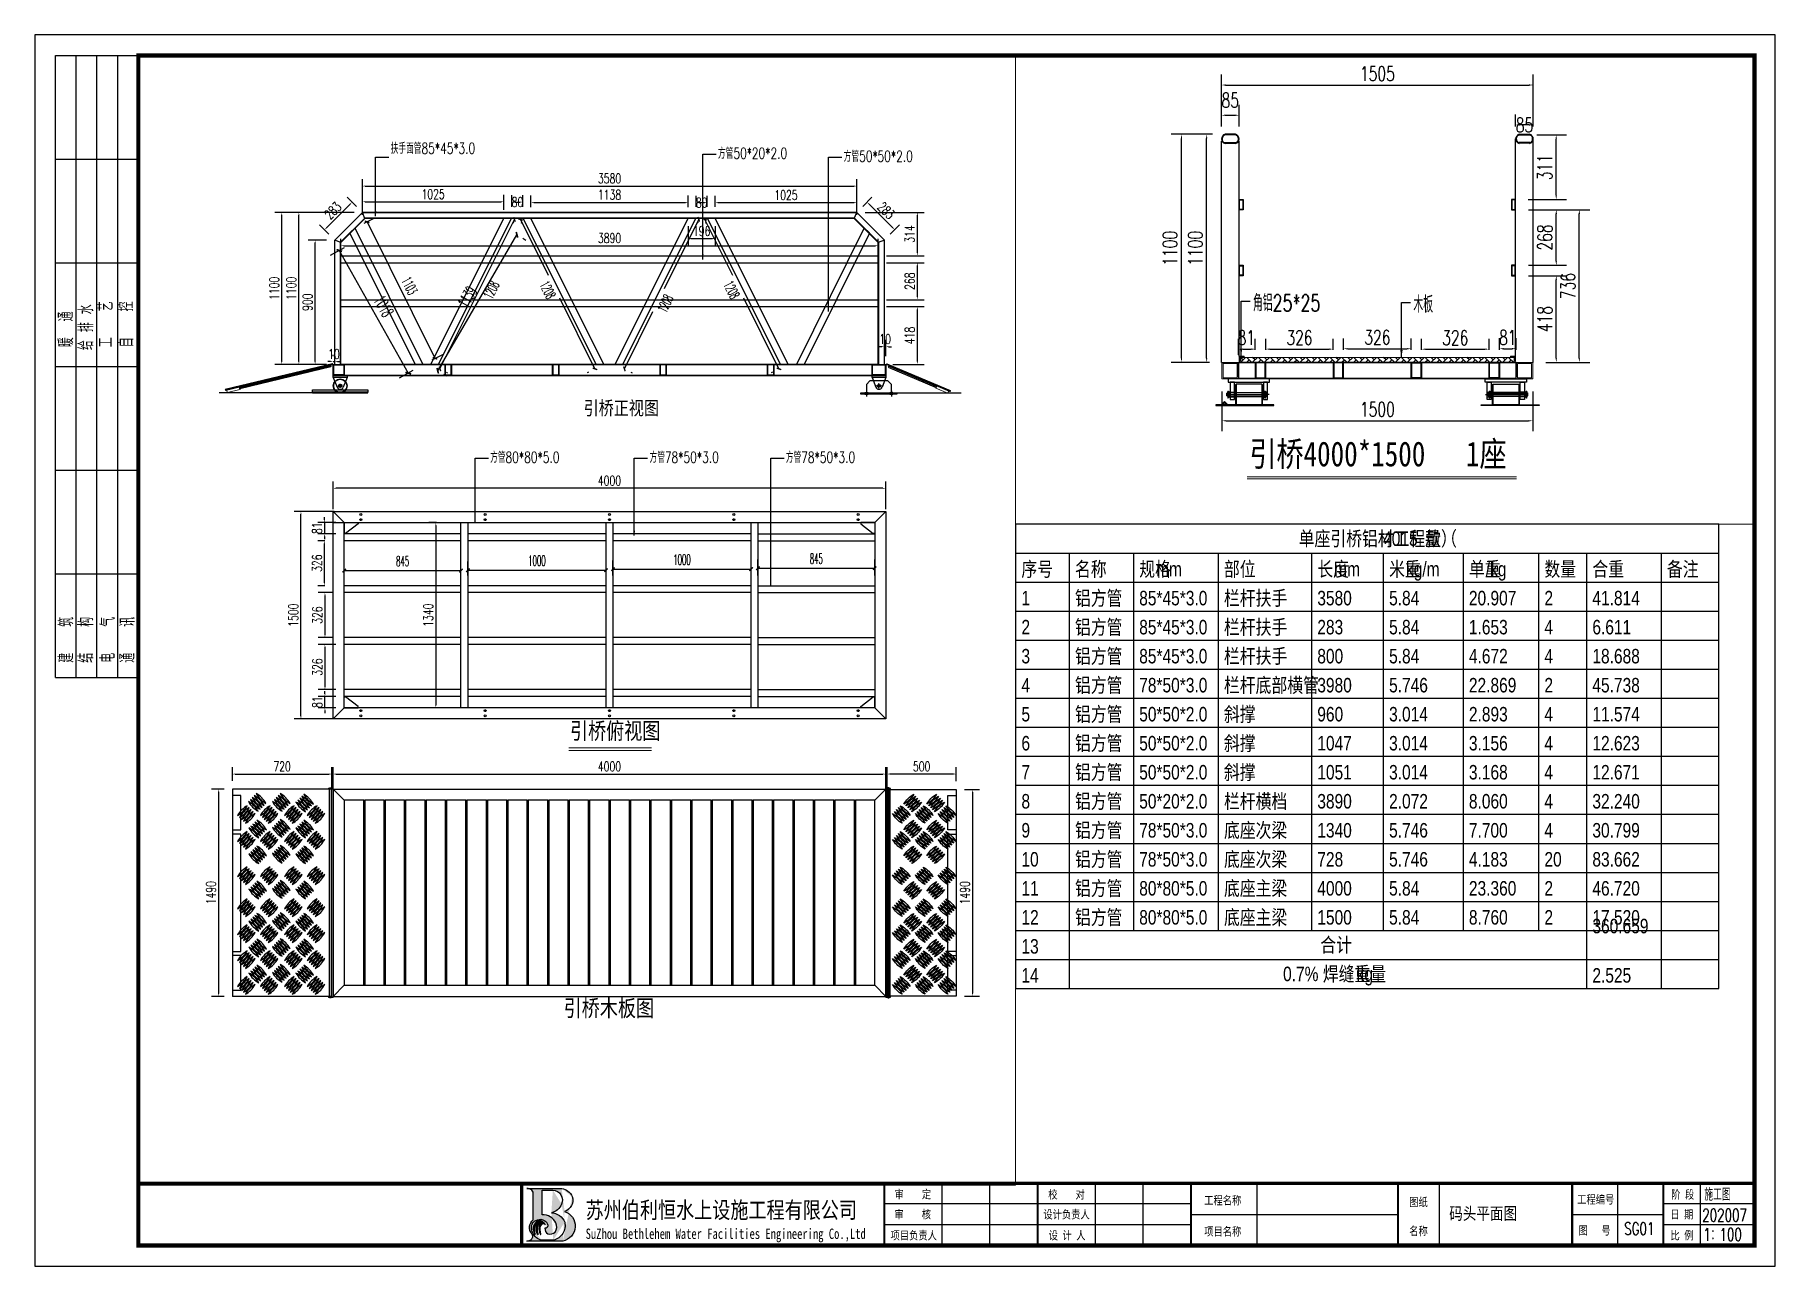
# Paper-space layout 'Layout1' of a CAD drawing. Header units: millimetres. Extents: x 428 to 848, y 19 to 316.
# The model-space entities are those that its viewports show. They can reach past a viewport. Long polylines and large blocks are cut down to what shows.
import ezdxf

# ---------------------------------------------------------------- set-up
doc = ezdxf.new("R2010")
doc.units = ezdxf.units.MM
doc.header["$LTSCALE"] = 1000
for name, pattern in [('ACAD_ISO03W100', [30, 12, -18]), ('CENTER2', [28.575, 19.05, -3.175, 3.175, -3.175]), ('DASHED2', [0.375, 0.25, -0.125])]:
    doc.linetypes.add(name, pattern=pattern)
doc.layers.get('0').update_dxf_attribs({"linetype": 'CONTINUOUS'})
doc.layers.get('DEFPOINTS').update_dxf_attribs({"linetype": 'CONTINUOUS'})
doc.layers.add('0 [HR] Dim', color=6, linetype='CONTINUOUS', lineweight=13)
doc.layers.add('PUB_DIM', color=3, linetype='CONTINUOUS')
doc.styles.add('-宋体', font='', dxfattribs={"width": 0.8})
doc.styles.add('_TCH_DIM', font='SIMPLEX.shx', dxfattribs={"width": 0.7, "bigfont": 'GBCBIG.shx'})
doc.styles.add('_TCH_DIM_T3', font='SIMPLEX.shx', dxfattribs={"width": 0.494118, "bigfont": 'GBCBIG.shx'})
doc.styles.add('AIRAL', font='arial.ttf')
doc.styles.get("Standard").update_dxf_attribs({"font": 'simplex.shx', "width": 0.7, "bigfont": 'gbcbig.shx'})
doc.styles.add('STANDARD_T3', font='simplex.shx', dxfattribs={"width": 0.7, "bigfont": 'gbcbig.shx'})
doc.styles.add('图框', font='')
doc.styles.add('楷体', font='', dxfattribs={"width": 0.8})
doc.styles.get('-宋体').set_extended_font_data('SimSun')
doc.styles.get('图框').set_extended_font_data('SimSun')
doc.styles.get('楷体').set_extended_font_data('STKaiti')
doc.dimstyles.new('03', dxfattribs={"dimscale": 30, "dimtxt": 2.5, "dimasz": 1.2, "dimexe": 1, "dimexo": 1.5, "dimgap": 0.5, "dimtad": 1, "dimdec": 0, "dimzin": 1, "dimdsep": 46, "dimtxsty": 'AIRAL', "dimcen": 1.5, "dimclrd": 256, "dimclre": 256, "dimclrt": 7, "dimadec": 0, "dimazin": 0, "dimtfac": 1, "dimtdec": 0, "dimtix": 1, "dimtmove": 0, "dimatfit": 0, "dimfxl": 0, "dimlwd": -1, "dimlwe": -1, "dimarcsym": 0})
doc.dimstyles.new('_TCH_ARCH&&25', dxfattribs={"dimtxt": 74.375, "dimasz": 25, "dimexe": 62.5, "dimexo": 75, "dimgap": 31.5625, "dimtad": 1, "dimdec": 0, "dimzin": 0, "dimdsep": 46, "dimtxsty": '_TCH_DIM_T3', "dimblk": 'ARCHTICK', "dimcen": 0.09, "dimclrt": 7, "dimazin": 2, "dimtfac": 1, "dimtdec": 0, "dimtix": 1, "dimtmove": 2, "dimatfit": 3, "dimfxl": 0, "dimtolj": 1, "dimtzin": 0, "dimarcsym": 0})
doc.dimstyles.new('_TCH_ARCH_30&&1', dxfattribs={"dimtxt": 2.975, "dimasz": 1, "dimexe": 2.5, "dimexo": 3, "dimgap": 1.2625, "dimtad": 1, "dimdec": 0, "dimlfac": 30.000003, "dimzin": 0, "dimdsep": 46, "dimtxsty": '_TCH_DIM_T3', "dimblk": 'ARCHTICK', "dimcen": 0.09, "dimclrt": 7, "dimazin": 2, "dimtfac": 1, "dimtdec": 0, "dimtix": 1, "dimtmove": 2, "dimatfit": 3, "dimfxl": 0, "dimtolj": 1, "dimtzin": 0, "dimarcsym": 0})
doc.dimstyles.new('W&&20', dxfattribs={"dimtxt": 70, "dimasz": 20, "dimexe": 50, "dimexo": 60, "dimgap": 20, "dimtad": 1, "dimdec": 0, "dimzin": 0, "dimdsep": 46, "dimtxsty": 'STANDARD_T3', "dimcen": 0.09, "dimclrd": 1, "dimclre": 1, "dimclrt": 7, "dimazin": 2, "dimtfac": 1, "dimtdec": 0, "dimtix": 1, "dimtmove": 2, "dimatfit": 3, "dimfxl": 0, "dimtolj": 1, "dimtzin": 0, "dimarcsym": 0})

psp = doc.layouts.get("Layout1")

# ---------------------------------------------------------------- texts
at = {"style": '楷体', "width": 0.8}
for s, p in [('单座引桥铝材工程量（', (732.808, 192.535)), ('4015', (753.19, 192.535)), ('款）', (763.323, 192.535)), ('序号', (665.908, 185.185)), ('名称', (678.824, 185.185)), ('规格', (694.331, 185.185)), ('部位', (714.779, 185.185)), ('长度', (737.308, 185.185)), ('米重', (754.633, 185.185)), ('单重', (773.893, 185.185)), ('数量', (792.119, 185.185)), ('合重', (803.69, 185.185)), ('备注', (821.677, 185.185)), ('mm', (698.408, 185.185)), ('mm', (741.385, 185.185)), ('kg/m', (758.71, 185.185)), ('/kg', (777.969, 185.185)), ('1', (665.908, 178.185)), ('铝方管', (678.824, 178.185)), ('85*45*3.0', (694.331, 178.185)), ('栏杆扶手', (714.779, 178.185)), ('3580', (737.308, 178.185)), ('5.84', (754.633, 178.185)), ('20.907', (773.893, 178.185)), ('2', (792.119, 178.185)), ('41.814', (803.69, 178.185)), ('2', (665.908, 171.185)), ('铝方管', (678.824, 171.185)), ('85*45*3.0', (694.331, 171.185)), ('栏杆扶手', (714.779, 171.185)), ('283', (737.308, 171.185)), ('5.84', (754.633, 171.185)), ('1.653', (773.893, 171.185)), ('4', (792.119, 171.185)), ('6.611', (803.69, 171.185)), ('铝方管', (678.824, 164.185)), ('栏杆扶手', (714.779, 164.185)), ('3', (665.908, 164.185)), ('85*45*3.0', (694.331, 164.185)), ('800', (737.308, 164.185)), ('5.84', (754.633, 164.185)), ('4.672', (773.893, 164.185)), ('4', (792.119, 164.185)), ('18.688', (803.69, 164.185)), ('4', (665.908, 157.185)), ('铝方管', (678.824, 157.185)), ('78*50*3.0', (694.331, 157.185)), ('栏杆底部横管', (714.779, 157.185)), ('3980', (737.308, 157.185)), ('5.746', (754.633, 157.185)), ('22.869', (773.893, 157.185)), ('2', (792.119, 157.185)), ('45.738', (803.69, 157.185)), ('5', (665.908, 150.185)), ('铝方管', (678.824, 150.185)), ('50*50*2.0', (694.331, 150.185)), ('斜撑', (714.779, 150.185)), ('960', (737.308, 150.185)), ('3.014', (754.633, 150.185)), ('2.893', (773.893, 150.185)), ('4', (792.119, 150.185)), ('11.574', (803.69, 150.185)), ('铝方管', (678.824, 143.185)), ('斜撑', (714.779, 143.185)), ('6', (665.908, 143.185)), ('50*50*2.0', (694.331, 143.185)), ('1047', (737.308, 143.185)), ('3.014', (754.633, 143.185)), ('3.156', (773.893, 143.185)), ('4', (792.119, 143.185)), ('12.623', (803.69, 143.185)), ('7', (665.908, 136.185)), ('铝方管', (678.824, 136.185)), ('50*50*2.0', (694.331, 136.185)), ('斜撑', (714.779, 136.185)), ('1051', (737.308, 136.185)), ('3.014', (754.633, 136.185)), ('3.168', (773.893, 136.185)), ('4', (792.119, 136.185)), ('12.671', (803.69, 136.185)), ('8', (665.908, 129.185)), ('铝方管', (678.824, 129.185)), ('50*20*2.0', (694.331, 129.185)), ('栏杆横档', (714.779, 129.185)), ('3890', (737.308, 129.185)), ('2.072', (754.633, 129.185)), ('8.060', (773.893, 129.185)), ('4', (792.119, 129.185)), ('32.240', (803.69, 129.185)), ('铝方管', (678.824, 122.185)), ('底座次梁', (714.779, 122.185)), ('9', (665.908, 122.185)), ('78*50*3.0', (694.331, 122.185)), ('1340', (737.308, 122.185)), ('5.746', (754.633, 122.185)), ('7.700', (773.893, 122.185)), ('4', (792.119, 122.185)), ('30.799', (803.69, 122.185)), ('10', (665.908, 115.185)), ('铝方管', (678.824, 115.185)), ('78*50*3.0', (694.331, 115.185)), ('底座次梁', (714.779, 115.185)), ('728', (737.308, 115.185)), ('5.746', (754.633, 115.185)), ('4.183', (773.893, 115.185)), ('20', (792.119, 115.185)), ('83.662', (803.69, 115.185)), ('11', (665.908, 108.185)), ('铝方管', (678.824, 108.185)), ('80*80*5.0', (694.331, 108.185)), ('底座主梁', (714.779, 108.185)), ('4000', (737.308, 108.185)), ('5.84', (754.633, 108.185)), ('23.360', (773.893, 108.185)), ('2', (792.119, 108.185)), ('46.720', (803.69, 108.185)), ('铝方管', (678.824, 101.185)), ('底座主梁', (714.779, 101.185)), ('12', (665.908, 101.185)), ('80*80*5.0', (694.331, 101.185)), ('1500', (737.308, 101.185)), ('5.84', (754.633, 101.185)), ('8.760', (773.893, 101.185)), ('2', (792.119, 101.185)), ('360.659', (803.69, 99.085)), ('17.520', (803.69, 101.185)), ('13', (665.908, 94.185)), ('合计', (738.035, 94.535)), ('14', (665.908, 87.185)), ('0.7%', (729.047, 87.535)), ('焊缝重量', (738.647, 87.535)), ('kg', (746.8, 87.535)), ('2.525', (803.69, 87.185))]:
    psp.add_text(s, height=3.5, dxfattribs=at).set_placement(p)

msp = doc.modelspace()

# ---------------------------------------------------------------- texts
at = {"color": 4, "char_height": 80, "width": 669.938, "attachment_point": 1, "style": 'STANDARD_T3'}
for s, insert in [('{\\C256;扶手面管85*45*3.0}', (-1550953.9, 1248888)), ('{\\C256;方管50*20*2.0}', (-1548583.9, 1248852.2)), ('{\\C256;方管50*50*2.0}', (-1547674, 1248830.1)), ('{\\C256;角铝25*25}', (-1545478.3, 1247611)), ('{\\C256;木板}', (-1544704.1, 1247604.5)), ('{\\C256;方管80*80*5.0}', (-1550232.8, 1246652.2)), ('{\\C256;方管78*50*3.0}', (-1549079.2, 1246652.2)), ('{\\C256;方管78*50*3.0}', (-1548092.4, 1246652.2))]:
    msp.add_mtext(s, dxfattribs=dict(at, insert=insert))
at = {"lineweight": 5, "attachment_point": 1, "style": '-宋体'}
for s, width, insert, char_height in [('引桥正视图', 810.885, (-1549556.3, 1247018.4), 100), ('引桥4000*1500   1座', 1964.715, (-1545495.9, 1246902.7), 120), ('引桥俯视图', 669.809, (-1549655.4, 1244692.7), 120), ('引桥木板图', 669.809, (-1549701.3, 1242686.5), 120)]:
    msp.add_mtext_dynamic_manual_height_columns(s, width=width, gutter_width=25, heights=[0], dxfattribs=dict(at, insert=insert, char_height=char_height))

# ---------------------------------------------------------------- blocks, each defined once
blk = doc.blocks.new('$TITLEBLK$00000095')
for p, q in [((-150, 20), (-150, 0)), ((-150, 20), (0, 20)), ((-125, 20), (-125, 0)), ((-100, 20), (-100, 0)), ((-75, 20), (-75, 0)), ((-75, 20), (-75, 0)), ((-50, 20), (-50, 0)), ((-25, 20), (-25, 0)), ((0, 20), (0, 0)), ((-150, 15), (-75, 15)), ((-75, 15), (0, 15)), ((-150, 10), (-75, 10)), ((-75, 10), (0, 10)), ((-150, 5), (-75, 5)), ((-75, 5), (0, 5))]:
    blk.add_line(p, q)
at = {"width": 0.8}
for s, p in [('建   筑', (-146.45, 15.65)), ('暖  通', (-70.35, 15.73)), ('结   构', (-146.45, 10.91)), ('给 排 水', (-71.03, 10.9)), ('电   气', (-146.45, 5.65)), ('工   艺', (-70.35, 6.13)), ('通   讯', (-146.45, 0.88)), ('自   控', (-70.35, 1.24))]:
    blk.add_text(s, height=3.509, dxfattribs=at).set_placement(p)
blk = doc.blocks.new('$TITLEBLK$00000187')
h = blk.add_hatch(color=140)
h.dxf.hatch_style = 1
h.set_gradient(color1=(0, 191, 255), color2=(128, 223, 255), rotation=45, one_color=1, tint=0.26, name='CURVED')
edge = h.paths.add_edge_path(flags=16)
edge.add_line((-292.58, 13.37), (-289.98, 13.37))
edge.add_arc((-290.14, 10.91), 2.46, -22.2965, 86.199, ccw=False)
edge.add_arc((-291.01, 11.2), 3.38, 281.4503, 338.6514, ccw=False)
edge.add_arc((-290.49, 4.27), 3.63, 21.9696, 87.5461, ccw=False)
edge.add_arc((-290.6, 4.77), 3.57, -78.4441, 13.8176, ccw=False)
edge.add_line((-289.88, 1.28), (-292.67, 1.28))
edge.add_arc((-291.98, 4.37), 3.17, 203.5322, 257.5597, ccw=False)
edge.add_arc((-291.62, 4.44), 3.53, 183.0121, 202.1163, ccw=False)
edge.add_arc((-293.35, 4.38), 1.8, 126.2506, 184.2202, ccw=False)
edge.add_arc((-292.87, 3.53), 2.77, 91.0449, 123.8278, ccw=False)
edge.add_arc((-292.93, 4.55), 1.74, 19.2652, 89.7276, ccw=False)
edge.add_arc((-292.12, 4.77), 0.907, -31.5838, 23.6903, ccw=False)
edge.add_arc((-291.73, 4.71), 0.566, 254.6945, 312.7578, ccw=False)
edge.add_arc((-290.65, 3.97), 1.24, 171.3688, 245.4664)
edge.add_arc((-290.61, 4.36), 1.61, 249.9457, 315.5792)
edge.add_arc((-291.11, 4.48), 2.07, 322.7631, 387.1152)
edge.add_arc((-292.38, 3.95), 3.45, 25.3085, 93.2486)
edge.add_line((-292.58, 7.4), (-292.58, 13.37))
edge = h.paths.add_edge_path()
edge.add_line((-296.28, 13.73), (-287.85, 13.73))
edge.add_arc((-288.34, 10.45), 3.31, 23.7431, 81.4037, ccw=False)
edge.add_arc((-287.89, 10.87), 2.74, -74.4412, 19.5765, ccw=False)
edge.add_arc((-288.31, 4.69), 3.71, -78.7249, 71.9533, ccw=False)
edge.add_line((-287.58, 1.05), (-296.29, 1.05))
edge.add_arc((-296.45, 3.12), 2.08, 274.2705, 306.879)
edge.add_arc((-295.72, 2.17), 0.88, 306.5378, 402.3284)
edge.add_arc((-293.08, 4.3), 2.52, 131.3509, 217.7968, ccw=False)
edge.add_line((-294.75, 6.19), (-294.75, 12.89))
edge.add_arc((-296.01, 12.28), 1.4, 26.024, 47.1178)
edge.add_arc((-296.31, 11.64), 2.09, 52.9872, 89.0919)
h = blk.add_hatch(color=140)
h.dxf.hatch_style = 1
edge = h.paths.add_edge_path()
edge.add_spline(control_points=[(-291.81, 5), (-291.94, 5.14), (-292.19, 5.44), (-293.16, 4.73), (-293.11, 3.77), (-292.73, 2.07), (-293.74, 3.88), (-292.89, 5.46), (-293.6, 4.79), (-293.7, 4.09), (-293.75, 3.44), (-293.4, 2.26), (-294.18, 3.42), (-293.99, 4.22), (-293.88, 4.83), (-293.48, 5.41), (-294.2, 4.82), (-294.36, 4.17), (-294.39, 3.39), (-294.11, 2.15), (-294.81, 3.65), (-294.78, 4.43), (-294.36, 5.39), (-293.51, 6.04), (-292.58, 5.9), (-292.09, 5.46), (-291.92, 5.17), (-291.81, 5)], knot_values=[0, 0, 0, 0, 0.497332, 1.031553, 2.897378, 3.468845, 5.018565, 6.080861, 6.444745, 7.267534, 8.157716, 8.832192, 9.476437, 10.709502, 11.419855, 11.723284, 12.056227, 13.158545, 14.033362, 14.658415, 15.67472, 16.663689, 17.458303, 18.66009, 19.611913, 19.995473, 20.606141, 20.606141, 20.606141, 20.606141], degree=3, periodic=0)
for p, q in [((-196, 0), (-196, 15)), ((-184.5, 0), (-184.5, 15)), ((-159, 0), (-159, 15)), ((-147.5, 0), (-147.5, 15)), ((-120, 0), (-120, 15)), ((-76, 0), (-76, 15)), ((-33, 0), (-33, 15)), ((-13, 0), (-13, 15)), ((0, 0), (0, 15)), ((-136, 10), (-210, 10)), ((0, 10), (-22, 10)), ((-136, 5), (-210, 5)), ((-136, 7.5), (-86, 7.5)), ((-44, 7.5), (-22, 7.5)), ((0, 5), (-22, 5))]:
    blk.add_line(p, q)
for points, const_width in [([(-297.54, 0), (-297.54, 15), (0, 15)], 0.8), ([(-210, 0), (-210, 15)], 0.5), ([(-173, 0), (-173, 15)], 0.5), ([(-136, 0), (-136, 15)], 0.5), ([(-86, 0), (-86, 15)], 0.5), ([(-44, 0), (-44, 15)], 0.5), ([(-22, 0), (-22, 15)], 0.5)]:
    blk.add_lwpolyline(points, dxfattribs=dict(const_width=const_width))
at = {"color": 4}
blk.add_lwpolyline([(-296.28, 13.73), (-287.85, 13.73, -0.257038), (-285.31, 11.79, -0.434904), (-287.16, 8.22, -0.772039), (-287.58, 1.05), (-296.29, 1.05, 0.143249), (-295.2, 1.46, 0.444134), (-295.07, 2.76, -0.39616), (-294.75, 6.19), (-294.75, 12.89, 0.0923), (-295.05, 13.31, 0.158853), (-296.28, 13.73, 1.73947)], format="xyb", dxfattribs=at)
blk.add_lwpolyline([(-292.58, 13.37), (-289.98, 13.37, -0.512252), (-287.86, 9.97, -0.254902), (-290.34, 7.89, -0.294205), (-287.13, 5.63, -0.425823), (-289.88, 1.28), (-292.67, 1.28, -0.240206), (-294.89, 3.11, -0.083551), (-295.14, 4.25, -0.258476), (-294.41, 5.83, -0.144026), (-292.92, 6.3, -0.317518), (-291.29, 5.13, -0.245967), (-291.34, 4.29, -0.258912), (-291.88, 4.16, 0.335069), (-291.16, 2.84, 0.294474), (-289.46, 3.23, 0.288409), (-289.26, 5.43, 0.305445), (-292.58, 7.4)], format="xyb", close=True, dxfattribs=at)
blk.add_spline([(-291.81, 5), (-292.2, 5.3), (-292.68, 5.05), (-292.98, 3.21), (-292.89, 2.64), (-293.34, 4.12), (-293.16, 5.17), (-293.43, 4.92), (-293.69, 4.14), (-293.66, 3.25), (-293.55, 2.58), (-293.91, 3.12), (-293.97, 4.35), (-293.74, 5.02), (-293.59, 5.29), (-293.86, 5.08), (-294.34, 4.09), (-294.33, 3.22), (-294.24, 2.6), (-294.68, 3.52), (-294.71, 4.51), (-294.37, 5.23), (-293.39, 5.91), (-292.45, 5.75), (-292.16, 5.5), (-291.81, 5)], degree=3, dxfattribs=at)
at = {"style": '图框'}
for s, height, width, p in [('审    定', 2, 0.8, (-207.53, 11.34)), ('校    对', 2, 0.8, (-170.43, 11.27)), ('阶 段', 2, 0.8, (-20.12, 11.27)), ('苏州伯利恒水上设施工程有限公司', 4, 0.8, (-282.06, 6.56)), ('审    核', 2, 0.8, (-207.55, 6.48)), ('设计负责人', 2, 0.8, (-171.62, 6.48)), ('工程名称', 2, 0.8, (-132.8, 9.86)), ('图纸', 2, 0.8, (-83.31, 9.46)), ('工程编号', 2, 0.8, (-42.79, 10.08)), ('日 期', 2, 0.8, (-20.31, 6.48)), ('SuZhou Bethlehem Water Facilities Engineering Co.,Ltd ', 2.5, 0.75, (-282.06, 1.57)), ('项目名称', 2, 0.8, (-132.8, 2.36)), ('名称', 2, 0.8, (-83.31, 2.46)), ('图   号', 2, 0.8, (-42.46, 2.6)), ('项目负责人', 2, 0.8, (-208.49, 1.42)), ('设 计 人', 2, 0.8, (-170.33, 1.42)), ('比 例', 2, 0.8, (-20.27, 1.42))]:
    blk.add_text(s, height=height, dxfattribs=dict(at, width=width)).set_placement(p)
for tag, p in [('审定人', (-193.68, 10.95)), ('校对', (-155.51, 10.92)), ('审核人', (-193.68, 6.03)), ('设计负责人', (-158.64, 6.23)), ('项目负责人', (-195.69, 1.11)), ('设计人', (-156.48, 1.18))]:
    blk.add_attdef(tag, p, '', height=3)
for tag, p, style, width in [('工程名称', (-115.66, 9.53), '-宋体', 0.8), ('阶段', (-12.07, 10.81), '_TCH_DIM', 0.7), ('图名', (-73.67, 6.22), '-宋体', 0.8), ('日期', (-12.61, 5.8), '_TCH_DIM', 0.7), ('项目名称', (-115.65, 1.97), '-宋体', 0.8), ('图号', (-31.44, 2.55), '_TCH_DIM', 0.7), ('比例', (-12.34, 1.14), '_TCH_DIM', 0.7)]:
    blk.add_attdef(tag, p, '', height=3, dxfattribs=dict(style=style, width=width))
blk = doc.blocks.new('_ARCHTICK')
at = {"color": 0, "linetype": 'ByBlock', "const_width": 0.4}
blk.add_lwpolyline([(-0.5, -0.5), (0.5, 0.5)], dxfattribs=at)
blk = doc.blocks.new('*D44')
at = {"color": 1, "lineweight": -2, "transparency": 16777216}
for p, q in [((-1551362.1, 1246219.8), (-1551652.9, 1246219.8)), ((-1551602.9, 1244739.8), (-1551602.9, 1246199.8)), ((-1551362.1, 1244719.8), (-1551652.9, 1244719.8))]:
    blk.add_line(p, q, dxfattribs=at)
at = {"color": 1, "transparency": 16777216}
for points in [[(-1551606.3, 1246199.8), (-1551599.6, 1246199.8), (-1551602.9, 1246219.8)], [(-1551606.3, 1244739.8), (-1551599.6, 1244739.8), (-1551602.9, 1244719.8)]]:
    blk.add_solid(points, dxfattribs=at)
at = {"layer": 'DEFPOINTS', "color": 0, "transparency": 16777216}
for p in [(-1551602.9, 1246219.8), (-1551302.1, 1246219.8), (-1551302.1, 1244719.8)]:
    blk.add_point(p, dxfattribs=at)
at = {"color": 7, "transparency": 16777216, "insert": (-1551657.9, 1245469.8), "char_height": 70, "attachment_point": 5, "rotation": 90, "style": 'STANDARD_T3'}
blk.add_mtext('\\A1;1500', dxfattribs=at)
blk = doc.blocks.new('*D45')
at = {"color": 1, "lineweight": -2, "transparency": 16777216}
for p, q in [((-1551369.2, 1246236.9), (-1551369.2, 1246437.9)), ((-1547369.2, 1246236.9), (-1547369.2, 1246437.9)), ((-1547389.2, 1246387.9), (-1551349.2, 1246387.9))]:
    blk.add_line(p, q, dxfattribs=at)
at = {"color": 1, "transparency": 16777216}
for points in [[(-1551349.2, 1246391.2), (-1551349.2, 1246384.6), (-1551369.2, 1246387.9)], [(-1547389.2, 1246391.2), (-1547389.2, 1246384.6), (-1547369.2, 1246387.9)]]:
    blk.add_solid(points, dxfattribs=at)
at = {"layer": 'DEFPOINTS', "color": 0, "transparency": 16777216}
for p in [(-1551369.2, 1246387.9), (-1551369.2, 1246176.9), (-1547369.2, 1246176.9)]:
    blk.add_point(p, dxfattribs=at)
at = {"color": 7, "transparency": 16777216, "insert": (-1549369.2, 1246442.9), "char_height": 70, "attachment_point": 5, "style": 'STANDARD_T3'}
blk.add_mtext('\\A1;4000', dxfattribs=at)
blk = doc.blocks.new('滚轮支架 -left')
at = {"color": 3, "linetype": 'CENTER2'}
for p, q in [((0, 85), (0, 55)), ((-15, 70), (15, 70))]:
    blk.add_line(p, q, dxfattribs=at)
for p, q in [((-50, 10), (-22.4, 81)), ((50, 10), (22.4, 81))]:
    blk.add_line(p, q)
blk.add_lwpolyline([(-50, 10), (50, 10), (50, -5), (-50, -5)], close=True)
blk.add_circle((0, 70), 11)
blk.add_arc((0, 70), 25, 26.19556, 153.80444)
blk = doc.blocks.new('滚轮')
for radius in [50, 47, 12.2, 10.3]:
    blk.add_circle((0, 0), radius)
blk = doc.blocks.new('Hole -side1')
at = {"color": 3, "linetype": 'CENTER2'}
blk.add_line((-12.9, 0), (26.4, 0), dxfattribs=at)
at = {"linetype": 'DASHED2'}
blk.add_lwpolyline([(0, -11), (10, -11), (10, 11), (0, 11)], close=True, dxfattribs=at)
blk = doc.blocks.new('*D65')
at = {"color": 1, "lineweight": -2, "transparency": 16777216}
for p, q in [((-1551418.5, 1248184.5), (-1551550.2, 1248184.5)), ((-1551500.2, 1247304.5), (-1551500.2, 1248164.5)), ((-1551418.5, 1247284.5), (-1551550.2, 1247284.5))]:
    blk.add_line(p, q, dxfattribs=at)
at = {"color": 1, "transparency": 16777216}
for points in [[(-1551503.5, 1248164.5), (-1551496.8, 1248164.5), (-1551500.2, 1248184.5)], [(-1551503.5, 1247304.5), (-1551496.8, 1247304.5), (-1551500.2, 1247284.5)]]:
    blk.add_solid(points, dxfattribs=at)
at = {"layer": 'DEFPOINTS', "color": 0, "transparency": 16777216}
for p in [(-1551500.2, 1248184.5), (-1551358.5, 1248184.5), (-1551358.5, 1247284.5)]:
    blk.add_point(p, dxfattribs=at)
at = {"color": 7, "transparency": 16777216, "insert": (-1551555.2, 1247734.5), "char_height": 70, "attachment_point": 5, "rotation": 90, "style": 'STANDARD_T3'}
blk.add_mtext('\\A1;900', dxfattribs=at)
blk = doc.blocks.new('*D66')
at = {"color": 1, "lineweight": -2, "transparency": 16777216}
for p, q in [((-1551200.9, 1248426.9), (-1551267.9, 1248493.9)), ((-1551418.4, 1248272.7), (-1551246.7, 1248444.4)), ((-1551400.9, 1248226.9), (-1551467.9, 1248293.9))]:
    blk.add_line(p, q, dxfattribs=at)
at = {"color": 1, "transparency": 16777216}
for points in [[(-1551249.1, 1248446.8), (-1551244.4, 1248442.1), (-1551232.6, 1248458.6)], [(-1551420.8, 1248275.1), (-1551416.1, 1248270.3), (-1551432.6, 1248258.6)]]:
    blk.add_solid(points, dxfattribs=at)
at = {"layer": 'DEFPOINTS', "color": 0, "transparency": 16777216}
for p in [(-1551232.6, 1248458.6), (-1551158.5, 1248384.5), (-1551358.5, 1248184.5)]:
    blk.add_point(p, dxfattribs=at)
at = {"color": 7, "transparency": 16777216, "insert": (-1551371.5, 1248397.4), "char_height": 70, "attachment_point": 5, "rotation": 45, "style": 'STANDARD_T3'}
blk.add_mtext('\\A1;283', dxfattribs=at)
blk = doc.blocks.new('*D67')
at = {"color": 1, "lineweight": -2, "transparency": 16777216}
for p, q in [((-1547536.1, 1248426.9), (-1547469, 1248493.9)), ((-1547318.5, 1248272.7), (-1547490.3, 1248444.4)), ((-1547336.1, 1248226.9), (-1547269, 1248293.9))]:
    blk.add_line(p, q, dxfattribs=at)
at = {"color": 1, "transparency": 16777216}
for points in [[(-1547487.9, 1248446.8), (-1547492.6, 1248442.1), (-1547504.4, 1248458.6)], [(-1547316.2, 1248275.1), (-1547320.9, 1248270.3), (-1547304.4, 1248258.6)]]:
    blk.add_solid(points, dxfattribs=at)
at = {"layer": 'DEFPOINTS', "color": 0, "transparency": 16777216}
for p in [(-1547504.4, 1248458.6), (-1547578.5, 1248384.5), (-1547378.5, 1248184.5)]:
    blk.add_point(p, dxfattribs=at)
at = {"color": 7, "transparency": 16777216, "insert": (-1547365.5, 1248397.4), "char_height": 70, "attachment_point": 5, "rotation": 315, "style": 'STANDARD_T3'}
blk.add_mtext('\\A1;283', dxfattribs=at)
blk = doc.blocks.new('*D46')
at = {"color": 1, "lineweight": -2, "transparency": 16777216}
for p, q in [((-1551158.5, 1248366.7), (-1551158.5, 1248624.9)), ((-1547578.5, 1248366.7), (-1547578.5, 1248624.9)), ((-1551138.5, 1248574.9), (-1547598.5, 1248574.9))]:
    blk.add_line(p, q, dxfattribs=at)
at = {"color": 1, "transparency": 16777216}
for points in [[(-1551138.5, 1248578.2), (-1551138.5, 1248571.5), (-1551158.5, 1248574.9)], [(-1547598.5, 1248578.2), (-1547598.5, 1248571.5), (-1547578.5, 1248574.9)]]:
    blk.add_solid(points, dxfattribs=at)
at = {"layer": 'DEFPOINTS', "color": 0, "transparency": 16777216}
for p in [(-1547578.5, 1248574.9), (-1551158.5, 1248306.7), (-1547578.5, 1248306.7)]:
    blk.add_point(p, dxfattribs=at)
at = {"color": 7, "transparency": 16777216, "insert": (-1549368.5, 1248629.9), "char_height": 70, "attachment_point": 5, "style": 'STANDARD_T3'}
blk.add_mtext('\\A1;3580', dxfattribs=at)
blk = doc.blocks.new('*D47')
at = {"color": 1, "lineweight": -2, "transparency": 16777216}
for p, q in [((-1551368.3, 1245632.8), (-1551479.3, 1245632.8)), ((-1551429.3, 1245612.8), (-1551429.3, 1245327.2)), ((-1551369.7, 1245307.2), (-1551479.3, 1245307.2))]:
    blk.add_line(p, q, dxfattribs=at)
at = {"color": 1, "transparency": 16777216}
for points in [[(-1551432.6, 1245612.8), (-1551426, 1245612.8), (-1551429.3, 1245632.8)], [(-1551432.6, 1245327.2), (-1551426, 1245327.2), (-1551429.3, 1245307.2)]]:
    blk.add_solid(points, dxfattribs=at)
at = {"layer": 'DEFPOINTS', "color": 0, "transparency": 16777216}
for p in [(-1551308.3, 1245632.8), (-1551429.3, 1245307.2), (-1551309.7, 1245307.2)]:
    blk.add_point(p, dxfattribs=at)
at = {"color": 7, "transparency": 16777216, "insert": (-1551484.3, 1245470), "char_height": 70, "attachment_point": 5, "rotation": 90, "style": 'STANDARD_T3'}
blk.add_mtext('\\A1;326', dxfattribs=at)
blk = doc.blocks.new('*D48')
at = {"color": 1, "lineweight": -2, "transparency": 16777216}
for p, q in [((-1551349.2, 1245257.2), (-1551479.3, 1245257.2)), ((-1551429.3, 1245237.2), (-1551429.3, 1244950.8)), ((-1551349.2, 1244930.8), (-1551479.3, 1244930.8))]:
    blk.add_line(p, q, dxfattribs=at)
at = {"color": 1, "transparency": 16777216}
for points in [[(-1551432.6, 1245237.2), (-1551426, 1245237.2), (-1551429.3, 1245257.2)], [(-1551432.6, 1244950.8), (-1551426, 1244950.8), (-1551429.3, 1244930.8)]]:
    blk.add_solid(points, dxfattribs=at)
at = {"layer": 'DEFPOINTS', "color": 0, "transparency": 16777216}
for p in [(-1551289.2, 1245257.2), (-1551429.3, 1244930.8), (-1551289.2, 1244930.8)]:
    blk.add_point(p, dxfattribs=at)
at = {"color": 7, "transparency": 16777216, "insert": (-1551484.3, 1245094), "char_height": 70, "attachment_point": 5, "rotation": 90, "style": 'STANDARD_T3'}
blk.add_mtext('\\A1;326', dxfattribs=at)
blk = doc.blocks.new('*D49')
at = {"color": 1, "lineweight": -2, "transparency": 16777216}
for p, q in [((-1551429.2, 1246008.8), (-1551481.3, 1246008.8)), ((-1551431.3, 1245702.8), (-1551431.3, 1245988.8)), ((-1551429.2, 1245682.8), (-1551481.3, 1245682.8))]:
    blk.add_line(p, q, dxfattribs=at)
at = {"color": 1, "transparency": 16777216}
for points in [[(-1551434.6, 1245988.8), (-1551427.9, 1245988.8), (-1551431.3, 1246008.8)], [(-1551434.6, 1245702.8), (-1551427.9, 1245702.8), (-1551431.3, 1245682.8)]]:
    blk.add_solid(points, dxfattribs=at)
at = {"layer": 'DEFPOINTS', "color": 0, "transparency": 16777216}
for p in [(-1551431.3, 1246008.8), (-1551369.2, 1246008.8), (-1551369.2, 1245682.8)]:
    blk.add_point(p, dxfattribs=at)
at = {"color": 7, "transparency": 16777216, "insert": (-1551486.3, 1245845.8), "char_height": 70, "attachment_point": 5, "rotation": 90, "style": 'STANDARD_T3'}
blk.add_mtext('\\A1;326', dxfattribs=at)
blk = doc.blocks.new('*D68')
at = {"color": 1, "lineweight": -2, "transparency": 16777216}
for p, q in [((-1551218.5, 1248384.5), (-1551791.6, 1248384.5)), ((-1551741.6, 1247304.5), (-1551741.6, 1248364.5)), ((-1551428.5, 1247284.5), (-1551791.6, 1247284.5))]:
    blk.add_line(p, q, dxfattribs=at)
at = {"color": 1, "transparency": 16777216}
for points in [[(-1551744.9, 1248364.5), (-1551738.3, 1248364.5), (-1551741.6, 1248384.5)], [(-1551744.9, 1247304.5), (-1551738.3, 1247304.5), (-1551741.6, 1247284.5)]]:
    blk.add_solid(points, dxfattribs=at)
at = {"layer": 'DEFPOINTS', "color": 0, "transparency": 16777216}
for p in [(-1551741.6, 1248384.5), (-1551158.5, 1248384.5), (-1551368.5, 1247284.5)]:
    blk.add_point(p, dxfattribs=at)
at = {"color": 7, "transparency": 16777216, "insert": (-1551796.6, 1247834.5), "char_height": 70, "attachment_point": 5, "rotation": 90, "style": 'STANDARD_T3'}
blk.add_mtext('\\A1;1100', dxfattribs=at)
blk = doc.blocks.new('*D69')
at = {"color": 1, "lineweight": -2, "transparency": 16777216}
for p, q in [((-1551368.5, 1247344.5), (-1551368.5, 1247354.6)), ((-1551358.5, 1247344.5), (-1551358.5, 1247354.6)), ((-1551388.5, 1247304.6), (-1551408.5, 1247304.6)), ((-1551368.5, 1247304.6), (-1551358.5, 1247304.6)), ((-1551338.5, 1247304.6), (-1551318.5, 1247304.6))]:
    blk.add_line(p, q, dxfattribs=at)
at = {"color": 1, "transparency": 16777216}
for points in [[(-1551388.5, 1247307.9), (-1551388.5, 1247301.2), (-1551368.5, 1247304.6)], [(-1551338.5, 1247307.9), (-1551338.5, 1247301.2), (-1551358.5, 1247304.6)]]:
    blk.add_solid(points, dxfattribs=at)
at = {"layer": 'DEFPOINTS', "color": 0, "transparency": 16777216}
for p in [(-1551368.5, 1247284.5), (-1551358.5, 1247304.6), (-1551358.5, 1247284.5)]:
    blk.add_point(p, dxfattribs=at)
at = {"color": 7, "transparency": 16777216, "insert": (-1551363.5, 1247359.6), "char_height": 70, "attachment_point": 5, "style": 'STANDARD_T3'}
blk.add_mtext('\\A1;10', dxfattribs=at)
blk = doc.blocks.new('*D70')
at = {"color": 1, "lineweight": -2, "transparency": 16777216}
for p, q in [((-1547398.5, 1247412.7), (-1547418.5, 1247412.7)), ((-1547378.5, 1247444.5), (-1547378.5, 1247462.7)), ((-1547378.5, 1247412.7), (-1547368.5, 1247412.7)), ((-1547368.5, 1247344.5), (-1547368.5, 1247462.7)), ((-1547348.5, 1247412.7), (-1547328.5, 1247412.7))]:
    blk.add_line(p, q, dxfattribs=at)
at = {"color": 1, "transparency": 16777216}
for points in [[(-1547398.5, 1247416), (-1547398.5, 1247409.3), (-1547378.5, 1247412.7)], [(-1547348.5, 1247416), (-1547348.5, 1247409.3), (-1547368.5, 1247412.7)]]:
    blk.add_solid(points, dxfattribs=at)
at = {"layer": 'DEFPOINTS', "color": 0, "transparency": 16777216}
for p in [(-1547368.5, 1247412.7), (-1547378.5, 1247384.5), (-1547368.5, 1247284.5)]:
    blk.add_point(p, dxfattribs=at)
at = {"color": 7, "transparency": 16777216, "insert": (-1547373.5, 1247467.7), "char_height": 70, "attachment_point": 5, "style": 'STANDARD_T3'}
blk.add_mtext('\\A1;10', dxfattribs=at)
blk = doc.blocks.new('*D71')
at = {"color": 1, "lineweight": -2, "transparency": 16777216}
for p, q in [((-1547363.5, 1247702.5), (-1547090.3, 1247702.5)), ((-1547140.3, 1247304.5), (-1547140.3, 1247682.5)), ((-1547318.5, 1247284.5), (-1547090.3, 1247284.5))]:
    blk.add_line(p, q, dxfattribs=at)
at = {"color": 1, "transparency": 16777216}
for points in [[(-1547143.6, 1247682.5), (-1547137, 1247682.5), (-1547140.3, 1247702.5)], [(-1547143.6, 1247304.5), (-1547137, 1247304.5), (-1547140.3, 1247284.5)]]:
    blk.add_solid(points, dxfattribs=at)
at = {"layer": 'DEFPOINTS', "color": 0, "transparency": 16777216}
for p in [(-1547423.5, 1247702.5), (-1547140.3, 1247702.5), (-1547378.5, 1247284.5)]:
    blk.add_point(p, dxfattribs=at)
at = {"color": 7, "transparency": 16777216, "insert": (-1547195.3, 1247493.5), "char_height": 70, "attachment_point": 5, "rotation": 90, "style": 'STANDARD_T3'}
blk.add_mtext('\\A1;418', dxfattribs=at)
blk = doc.blocks.new('*D72')
at = {"color": 1, "lineweight": -2, "transparency": 16777216}
for p, q in [((-1547363.5, 1248020.5), (-1547090.3, 1248020.5)), ((-1547140.3, 1247772.5), (-1547140.3, 1248000.5)), ((-1547363.5, 1247752.5), (-1547090.3, 1247752.5))]:
    blk.add_line(p, q, dxfattribs=at)
at = {"color": 1, "transparency": 16777216}
for points in [[(-1547143.6, 1248000.5), (-1547137, 1248000.5), (-1547140.3, 1248020.5)], [(-1547143.6, 1247772.5), (-1547137, 1247772.5), (-1547140.3, 1247752.5)]]:
    blk.add_solid(points, dxfattribs=at)
at = {"layer": 'DEFPOINTS', "color": 0, "transparency": 16777216}
for p in [(-1547423.5, 1248020.5), (-1547140.3, 1248020.5), (-1547423.5, 1247752.5)]:
    blk.add_point(p, dxfattribs=at)
at = {"color": 7, "transparency": 16777216, "insert": (-1547195.3, 1247886.5), "char_height": 70, "attachment_point": 5, "rotation": 90, "style": 'STANDARD_T3'}
blk.add_mtext('\\A1;268', dxfattribs=at)
blk = doc.blocks.new('*D73')
at = {"color": 1, "lineweight": -2, "transparency": 16777216}
for p, q in [((-1547518.5, 1248384.5), (-1547090.3, 1248384.5)), ((-1547140.3, 1248090.5), (-1547140.3, 1248364.5)), ((-1547363.5, 1248070.5), (-1547090.3, 1248070.5))]:
    blk.add_line(p, q, dxfattribs=at)
at = {"color": 1, "transparency": 16777216}
for points in [[(-1547143.6, 1248364.5), (-1547137, 1248364.5), (-1547140.3, 1248384.5)], [(-1547143.6, 1248090.5), (-1547137, 1248090.5), (-1547140.3, 1248070.5)]]:
    blk.add_solid(points, dxfattribs=at)
at = {"layer": 'DEFPOINTS', "color": 0, "transparency": 16777216}
for p in [(-1547578.5, 1248384.5), (-1547140.3, 1248384.5), (-1547423.5, 1248070.5)]:
    blk.add_point(p, dxfattribs=at)
at = {"color": 7, "transparency": 16777216, "insert": (-1547195.3, 1248227.5), "char_height": 70, "attachment_point": 5, "rotation": 90, "style": 'STANDARD_T3'}
blk.add_mtext('\\A1;314', dxfattribs=at)
blk = doc.blocks.new('*D50')
at = {"color": 1, "lineweight": -2, "transparency": 16777216}
for p, q in [((-1551349.2, 1244880.8), (-1551479.3, 1244880.8)), ((-1551429.3, 1244900.8), (-1551429.3, 1244920.8)), ((-1551429.3, 1244799.8), (-1551429.3, 1244880.8)), ((-1551349.2, 1244799.8), (-1551479.3, 1244799.8)), ((-1551429.3, 1244779.8), (-1551429.3, 1244759.8))]:
    blk.add_line(p, q, dxfattribs=at)
at = {"color": 1, "transparency": 16777216}
for points in [[(-1551432.6, 1244900.8), (-1551426, 1244900.8), (-1551429.3, 1244880.8)], [(-1551432.6, 1244779.8), (-1551426, 1244779.8), (-1551429.3, 1244799.8)]]:
    blk.add_solid(points, dxfattribs=at)
at = {"layer": 'DEFPOINTS', "color": 0, "transparency": 16777216}
for p in [(-1551429.3, 1244880.8), (-1551289.2, 1244880.8), (-1551289.2, 1244799.8)]:
    blk.add_point(p, dxfattribs=at)
at = {"color": 7, "transparency": 16777216, "insert": (-1551484.3, 1244840.3), "char_height": 70, "attachment_point": 5, "rotation": 90, "style": 'STANDARD_T3'}
blk.add_mtext('\\A1;81', dxfattribs=at)
blk = doc.blocks.new('*D74')
at = {"color": 1, "lineweight": -2, "transparency": 16777216}
for p, q in [((-1551431.3, 1246159.8), (-1551431.3, 1246179.8)), ((-1551349.2, 1246139.8), (-1551481.3, 1246139.8)), ((-1551349.2, 1246058.8), (-1551481.3, 1246058.8)), ((-1551431.3, 1246139.8), (-1551431.3, 1246058.8)), ((-1551431.3, 1246038.8), (-1551431.3, 1246018.8))]:
    blk.add_line(p, q, dxfattribs=at)
at = {"color": 1, "transparency": 16777216}
for points in [[(-1551434.6, 1246159.8), (-1551427.9, 1246159.8), (-1551431.3, 1246139.8)], [(-1551434.6, 1246038.8), (-1551427.9, 1246038.8), (-1551431.3, 1246058.8)]]:
    blk.add_solid(points, dxfattribs=at)
at = {"layer": 'DEFPOINTS', "color": 0, "transparency": 16777216}
for p in [(-1551431.3, 1246058.8), (-1551289.2, 1246139.8), (-1551289.2, 1246058.8)]:
    blk.add_point(p, dxfattribs=at)
at = {"color": 7, "transparency": 16777216, "insert": (-1551486.3, 1246099.3), "char_height": 70, "attachment_point": 5, "rotation": 90, "style": 'STANDARD_T3'}
blk.add_mtext('\\A1;81', dxfattribs=at)
blk = doc.blocks.new('*D75')
at = {"color": 1, "lineweight": -2, "transparency": 16777216}
for p, q in [((-1551218.5, 1248384.5), (-1551667.8, 1248384.5)), ((-1551617.8, 1247304.5), (-1551617.8, 1248364.5)), ((-1551418.5, 1247284.5), (-1551667.8, 1247284.5))]:
    blk.add_line(p, q, dxfattribs=at)
at = {"color": 1, "transparency": 16777216}
for points in [[(-1551621.2, 1248364.5), (-1551614.5, 1248364.5), (-1551617.8, 1248384.5)], [(-1551621.2, 1247304.5), (-1551614.5, 1247304.5), (-1551617.8, 1247284.5)]]:
    blk.add_solid(points, dxfattribs=at)
at = {"layer": 'DEFPOINTS', "color": 0, "transparency": 16777216}
for p in [(-1551617.8, 1248384.5), (-1551158.5, 1248384.5), (-1551358.5, 1247284.5)]:
    blk.add_point(p, dxfattribs=at)
at = {"color": 7, "transparency": 16777216, "insert": (-1551672.8, 1247834.5), "char_height": 70, "attachment_point": 5, "rotation": 90, "style": 'STANDARD_T3'}
blk.add_mtext('\\A1;1100', dxfattribs=at)
blk = doc.blocks.new('*D51')
at = {"color": 1, "lineweight": -2, "transparency": 16777216}
for p, q in [((-1545687.8, 1248384.5), (-1545873.3, 1248384.5)), ((-1545823.3, 1247304.5), (-1545823.3, 1248364.5)), ((-1545687.8, 1247284.5), (-1545873.3, 1247284.5))]:
    blk.add_line(p, q, dxfattribs=at)
at = {"color": 1, "transparency": 16777216}
for points in [[(-1545826.6, 1248364.5), (-1545820, 1248364.5), (-1545823.3, 1248384.5)], [(-1545826.6, 1247304.5), (-1545820, 1247304.5), (-1545823.3, 1247284.5)]]:
    blk.add_solid(points, dxfattribs=at)
at = {"layer": 'DEFPOINTS', "color": 0, "transparency": 16777216}
for p in [(-1545823.3, 1248384.5), (-1545627.8, 1248384.5), (-1545627.8, 1247284.5)]:
    blk.add_point(p, dxfattribs=at)
at = {"color": 7, "transparency": 16777216, "insert": (-1545878.3, 1247834.5), "char_height": 70, "attachment_point": 5, "rotation": 90, "style": 'STANDARD_T3'}
blk.add_mtext('\\A1;1100', dxfattribs=at)
blk = doc.blocks.new('*D76')
at = {"color": 1, "lineweight": -2, "transparency": 16777216}
for p, q in [((-1545672.8, 1248384.5), (-1545751.7, 1248384.5)), ((-1545701.7, 1247304.5), (-1545701.7, 1248364.5)), ((-1545690.3, 1247284.5), (-1545751.7, 1247284.5))]:
    blk.add_line(p, q, dxfattribs=at)
at = {"color": 1, "transparency": 16777216}
for points in [[(-1545705, 1248364.5), (-1545698.4, 1248364.5), (-1545701.7, 1248384.5)], [(-1545705, 1247304.5), (-1545698.4, 1247304.5), (-1545701.7, 1247284.5)]]:
    blk.add_solid(points, dxfattribs=at)
at = {"layer": 'DEFPOINTS', "color": 0, "transparency": 16777216}
for p in [(-1545701.7, 1248384.5), (-1545612.8, 1248384.5), (-1545630.3, 1247284.5)]:
    blk.add_point(p, dxfattribs=at)
at = {"color": 7, "transparency": 16777216, "insert": (-1545756.7, 1247834.5), "char_height": 70, "attachment_point": 5, "rotation": 90, "style": 'STANDARD_T3'}
blk.add_mtext('\\A1;1100', dxfattribs=at)
blk = doc.blocks.new('*D52')
at = {"color": 1, "lineweight": -2, "transparency": 16777216}
for p, q in [((-1545630.3, 1248422), (-1545630.3, 1248526.5)), ((-1545545.3, 1248422), (-1545545.3, 1248526.5)), ((-1545610.3, 1248476.5), (-1545565.3, 1248476.5))]:
    blk.add_line(p, q, dxfattribs=at)
at = {"color": 1, "transparency": 16777216}
for points in [[(-1545610.3, 1248479.8), (-1545610.3, 1248473.1), (-1545630.3, 1248476.5)], [(-1545565.3, 1248479.8), (-1545565.3, 1248473.1), (-1545545.3, 1248476.5)]]:
    blk.add_solid(points, dxfattribs=at)
at = {"layer": 'DEFPOINTS', "color": 0, "transparency": 16777216}
for p in [(-1545545.3, 1248476.5), (-1545630.3, 1248362), (-1545545.3, 1248362)]:
    blk.add_point(p, dxfattribs=at)
at = {"color": 7, "transparency": 16777216, "insert": (-1545587.8, 1248549.1), "char_height": 70, "attachment_point": 5, "style": 'STANDARD_T3'}
blk.add_mtext('\\A1;85', dxfattribs=at)
blk = doc.blocks.new('*U25')
at = {"color": 8, "linetype": 'Continuous', "lineweight": 15}
for p, q in [((-1.3, 2.4), (-2.7, 1.2)), ((0, 1.9), (0, -1.9)), ((-1.3, -2.4), (-2.7, -1.2))]:
    blk.add_line(p, q, dxfattribs=at)
at = {"color": 7, "linetype": 'Continuous', "lineweight": 15}
for p, q in [((24, 1.9), (0, 1.9)), ((0, 0), (25.6, 0)), ((24, 1.9), (24, 0)), ((25.6, -1.9), (25.6, 0)), ((0, -1.9), (25.6, -1.9))]:
    blk.add_line(p, q, dxfattribs=at)
for centre, radius, start, end in [((-4.1, 0), 3.7, 41.31782, 318.68218), ((-4.1, 0), 1.85, 41.31782, 318.68218), ((0, 3.6), 3.59, 221.31782, 270), ((0, -3.6), 3.59, 90, 138.68218), ((0, 3.6), 1.74, 221.31782, 270), ((0, -3.6), 1.74, 90, 138.68218)]:
    blk.add_arc(centre, radius, start, end, dxfattribs=at)
blk = doc.blocks.new('*U24')
blk.add_lwpolyline([(-15, 0), (-15, 3), (15, 3), (15, 0)], close=True)
blk = doc.blocks.new('*D77')
at = {"color": 1, "lineweight": -2, "transparency": 16777216}
for p, q in [((-1545627.8, 1247144.5), (-1545627.8, 1246952.6)), ((-1544127.8, 1247144.5), (-1544127.8, 1246952.6)), ((-1545607.8, 1247002.6), (-1544147.8, 1247002.6))]:
    blk.add_line(p, q, dxfattribs=at)
at = {"color": 1, "transparency": 16777216}
for points in [[(-1545607.8, 1247005.9), (-1545607.8, 1246999.2), (-1545627.8, 1247002.6)], [(-1544147.8, 1247005.9), (-1544147.8, 1246999.2), (-1544127.8, 1247002.6)]]:
    blk.add_solid(points, dxfattribs=at)
at = {"layer": 'DEFPOINTS', "color": 0, "transparency": 16777216}
for p in [(-1545627.8, 1247204.5), (-1544127.8, 1247204.5), (-1544127.8, 1247002.6)]:
    blk.add_point(p, dxfattribs=at)
at = {"color": 7, "transparency": 16777216, "insert": (-1544877.8, 1247057.6), "char_height": 70, "attachment_point": 5, "style": 'STANDARD_T3'}
blk.add_mtext('\\A1;1500', dxfattribs=at)
blk = doc.blocks.new('*D53')
at = {"color": 1, "lineweight": -2, "transparency": 16777216}
for p, q in [((-1544147.8, 1248020.5), (-1543964.3, 1248020.5)), ((-1544014.3, 1247772.5), (-1544014.3, 1248000.5)), ((-1544147.8, 1247752.5), (-1543964.3, 1247752.5))]:
    blk.add_line(p, q, dxfattribs=at)
at = {"color": 1, "transparency": 16777216}
for points in [[(-1544017.6, 1248000.5), (-1544011, 1248000.5), (-1544014.3, 1248020.5)], [(-1544017.6, 1247772.5), (-1544011, 1247772.5), (-1544014.3, 1247752.5)]]:
    blk.add_solid(points, dxfattribs=at)
at = {"layer": 'DEFPOINTS', "color": 0, "transparency": 16777216}
for p in [(-1544207.8, 1248020.5), (-1544014.3, 1248020.5), (-1544207.8, 1247752.5)]:
    blk.add_point(p, dxfattribs=at)
at = {"color": 7, "transparency": 16777216, "insert": (-1544069.3, 1247886.5), "char_height": 70, "attachment_point": 5, "rotation": 90, "style": 'STANDARD_T3'}
blk.add_mtext('\\A1;268', dxfattribs=at)
blk = doc.blocks.new('*D78')
at = {"color": 1, "lineweight": -2, "transparency": 16777216}
for p, q in [((-1544147.8, 1247702.5), (-1543964.3, 1247702.5)), ((-1544014.3, 1247304.5), (-1544014.3, 1247682.5)), ((-1544065.3, 1247284.5), (-1543964.3, 1247284.5))]:
    blk.add_line(p, q, dxfattribs=at)
at = {"color": 1, "transparency": 16777216}
for points in [[(-1544017.6, 1247682.5), (-1544011, 1247682.5), (-1544014.3, 1247702.5)], [(-1544017.6, 1247304.5), (-1544011, 1247304.5), (-1544014.3, 1247284.5)]]:
    blk.add_solid(points, dxfattribs=at)
at = {"layer": 'DEFPOINTS', "color": 0, "transparency": 16777216}
for p in [(-1544207.8, 1247702.5), (-1544014.3, 1247702.5), (-1544125.3, 1247284.5)]:
    blk.add_point(p, dxfattribs=at)
at = {"color": 7, "transparency": 16777216, "insert": (-1544069.3, 1247493.5), "char_height": 70, "attachment_point": 5, "rotation": 90, "style": 'STANDARD_T3'}
blk.add_mtext('\\A1;418', dxfattribs=at)
blk = doc.blocks.new('*D79')
at = {"color": 1, "lineweight": -2, "transparency": 16777216}
for p, q in [((-1545630.3, 1248422), (-1545630.3, 1248672.3)), ((-1544125.3, 1248422), (-1544125.3, 1248672.3)), ((-1545610.3, 1248622.3), (-1544145.3, 1248622.3))]:
    blk.add_line(p, q, dxfattribs=at)
at = {"color": 1, "transparency": 16777216}
for points in [[(-1545610.3, 1248625.6), (-1545610.3, 1248618.9), (-1545630.3, 1248622.3)], [(-1544145.3, 1248625.6), (-1544145.3, 1248618.9), (-1544125.3, 1248622.3)]]:
    blk.add_solid(points, dxfattribs=at)
at = {"layer": 'DEFPOINTS', "color": 0, "transparency": 16777216}
for p in [(-1544125.3, 1248622.3), (-1545630.3, 1248362), (-1544125.3, 1248362)]:
    blk.add_point(p, dxfattribs=at)
at = {"color": 7, "transparency": 16777216, "insert": (-1544877.8, 1248677.3), "char_height": 70, "attachment_point": 5, "style": 'STANDARD_T3'}
blk.add_mtext('\\A1;1505', dxfattribs=at)
blk = doc.blocks.new('*D80')
at = {"color": 1, "lineweight": -2, "transparency": 16777216}
for p, q in [((-1551158.5, 1248444.5), (-1551158.5, 1248511.1)), ((-1550133.3, 1248403.5), (-1550133.3, 1248511.1)), ((-1551138.5, 1248461.1), (-1550153.3, 1248461.1))]:
    blk.add_line(p, q, dxfattribs=at)
at = {"color": 1, "transparency": 16777216}
for points in [[(-1551138.5, 1248464.5), (-1551138.5, 1248457.8), (-1551158.5, 1248461.1)], [(-1550153.3, 1248464.5), (-1550153.3, 1248457.8), (-1550133.3, 1248461.1)]]:
    blk.add_solid(points, dxfattribs=at)
at = {"layer": 'DEFPOINTS', "color": 0, "transparency": 16777216}
for p in [(-1550133.3, 1248461.1), (-1551158.5, 1248384.5), (-1550133.3, 1248343.5)]:
    blk.add_point(p, dxfattribs=at)
at = {"color": 7, "transparency": 16777216, "insert": (-1550645.9, 1248516.1), "char_height": 70, "attachment_point": 5, "style": 'STANDARD_T3'}
blk.add_mtext('\\A1;1025', dxfattribs=at)
blk = doc.blocks.new('*D54')
at = {"color": 1, "lineweight": -2, "transparency": 16777216}
for p, q in [((-1550075.4, 1248423.8), (-1550075.4, 1248509.2)), ((-1549995.4, 1248423.8), (-1549995.4, 1248509.2)), ((-1550055.4, 1248459.2), (-1550015.4, 1248459.2))]:
    blk.add_line(p, q, dxfattribs=at)
at = {"color": 1, "transparency": 16777216}
for points in [[(-1550055.4, 1248462.5), (-1550055.4, 1248455.8), (-1550075.4, 1248459.2)], [(-1550015.4, 1248462.5), (-1550015.4, 1248455.8), (-1549995.4, 1248459.2)]]:
    blk.add_solid(points, dxfattribs=at)
at = {"layer": 'DEFPOINTS', "color": 0, "transparency": 16777216}
for p in [(-1549995.4, 1248459.2), (-1550075.4, 1248363.8), (-1549995.4, 1248363.8)]:
    blk.add_point(p, dxfattribs=at)
at = {"color": 7, "transparency": 16777216, "insert": (-1550035.4, 1248459.2), "char_height": 70, "attachment_point": 5, "style": 'STANDARD_T3'}
blk.add_mtext('\\A1;80', dxfattribs=at)
blk = doc.blocks.new('*D55')
at = {"color": 1, "lineweight": -2, "transparency": 16777216}
for p, q in [((-1549937.5, 1248421), (-1549937.5, 1248506.9)), ((-1548799.6, 1248421), (-1548799.6, 1248506.9)), ((-1549917.5, 1248456.9), (-1548819.6, 1248456.9))]:
    blk.add_line(p, q, dxfattribs=at)
at = {"color": 1, "transparency": 16777216}
for points in [[(-1549917.5, 1248460.3), (-1549917.5, 1248453.6), (-1549937.5, 1248456.9)], [(-1548819.6, 1248460.3), (-1548819.6, 1248453.6), (-1548799.6, 1248456.9)]]:
    blk.add_solid(points, dxfattribs=at)
at = {"layer": 'DEFPOINTS', "color": 0, "transparency": 16777216}
for p in [(-1548799.6, 1248456.9), (-1549937.5, 1248361), (-1548799.6, 1248361)]:
    blk.add_point(p, dxfattribs=at)
at = {"color": 7, "transparency": 16777216, "insert": (-1549368.6, 1248511.9), "char_height": 70, "attachment_point": 5, "style": 'STANDARD_T3'}
blk.add_mtext('\\A1;1138', dxfattribs=at)
blk = doc.blocks.new('*D56')
at = {"color": 1, "lineweight": -2, "transparency": 16777216}
for p, q in [((-1548741.7, 1248424.2), (-1548741.7, 1248504.8)), ((-1548661.7, 1248424.2), (-1548661.7, 1248504.8)), ((-1548721.7, 1248454.8), (-1548681.7, 1248454.8))]:
    blk.add_line(p, q, dxfattribs=at)
at = {"color": 1, "transparency": 16777216}
for points in [[(-1548721.7, 1248458.2), (-1548721.7, 1248451.5), (-1548741.7, 1248454.8)], [(-1548681.7, 1248458.2), (-1548681.7, 1248451.5), (-1548661.7, 1248454.8)]]:
    blk.add_solid(points, dxfattribs=at)
at = {"layer": 'DEFPOINTS', "color": 0, "transparency": 16777216}
for p in [(-1548661.7, 1248454.8), (-1548741.7, 1248364.2), (-1548661.7, 1248364.2)]:
    blk.add_point(p, dxfattribs=at)
at = {"color": 7, "transparency": 16777216, "insert": (-1548701.7, 1248454.8), "char_height": 70, "attachment_point": 5, "style": 'STANDARD_T3'}
blk.add_mtext('\\A1;80', dxfattribs=at)
blk = doc.blocks.new('*D57')
at = {"color": 1, "lineweight": -2, "transparency": 16777216}
for p, q in [((-1548603.9, 1248424.2), (-1548603.9, 1248504.8)), ((-1547578.5, 1248465.2), (-1547578.5, 1248504.8)), ((-1548583.9, 1248454.8), (-1547598.5, 1248454.8))]:
    blk.add_line(p, q, dxfattribs=at)
at = {"color": 1, "transparency": 16777216}
for points in [[(-1548583.9, 1248458.2), (-1548583.9, 1248451.5), (-1548603.9, 1248454.8)], [(-1547598.5, 1248458.2), (-1547598.5, 1248451.5), (-1547578.5, 1248454.8)]]:
    blk.add_solid(points, dxfattribs=at)
at = {"layer": 'DEFPOINTS', "color": 0, "transparency": 16777216}
for p in [(-1547578.5, 1248454.8), (-1548603.9, 1248364.2), (-1547578.5, 1248405.2)]:
    blk.add_point(p, dxfattribs=at)
at = {"color": 7, "transparency": 16777216, "insert": (-1548091.2, 1248509.8), "char_height": 70, "attachment_point": 5, "style": 'STANDARD_T3'}
blk.add_mtext('\\A1;1025', dxfattribs=at)
blk = doc.blocks.new('560')
at = {"color": 0}
for p, q in [((113415.8, -81726.1), (113415.8, -81646.1)), ((113415.8, -81646.1), (113425.8, -81646.1)), ((113515.8, -81716.1), (113425.8, -81646.1)), ((113415.8, -81726.1), (113515.8, -81726.1)), ((113515.8, -81726.1), (113515.8, -81716.1))]:
    blk.add_line(p, q, dxfattribs=at)
blk = doc.blocks.new('*D58')
at = {"color": 1, "lineweight": -2, "transparency": 16777216}
for p, q in [((-1544147.8, 1248020.5), (-1543853.1, 1248020.5)), ((-1543903.1, 1247304.5), (-1543903.1, 1248000.5)), ((-1544065.3, 1247284.5), (-1543853.1, 1247284.5))]:
    blk.add_line(p, q, dxfattribs=at)
at = {"color": 1, "transparency": 16777216}
for points in [[(-1543906.4, 1248000.5), (-1543899.7, 1248000.5), (-1543903.1, 1248020.5)], [(-1543906.4, 1247304.5), (-1543899.7, 1247304.5), (-1543903.1, 1247284.5)]]:
    blk.add_solid(points, dxfattribs=at)
at = {"layer": 'DEFPOINTS', "color": 0, "transparency": 16777216}
for p in [(-1544207.8, 1248020.5), (-1543903.1, 1248020.5), (-1544125.3, 1247284.5)]:
    blk.add_point(p, dxfattribs=at)
at = {"color": 7, "transparency": 16777216, "insert": (-1543958.1, 1247652.5), "char_height": 70, "attachment_point": 5, "rotation": 90, "style": 'STANDARD_T3'}
blk.add_mtext('\\A1;736', dxfattribs=at)
blk = doc.blocks.new('*D81')
at = {"color": 1, "lineweight": -2, "transparency": 16777216}
for p, q in [((-1544210.3, 1248422), (-1544210.3, 1248479.7)), ((-1544145.3, 1248429.7), (-1544190.3, 1248429.7)), ((-1544125.3, 1248422), (-1544125.3, 1248479.7))]:
    blk.add_line(p, q, dxfattribs=at)
at = {"color": 1, "transparency": 16777216}
for points in [[(-1544190.3, 1248433), (-1544190.3, 1248426.3), (-1544210.3, 1248429.7)], [(-1544145.3, 1248433), (-1544145.3, 1248426.3), (-1544125.3, 1248429.7)]]:
    blk.add_solid(points, dxfattribs=at)
at = {"layer": 'DEFPOINTS', "color": 0, "transparency": 16777216}
for p in [(-1544210.3, 1248429.7), (-1544210.3, 1248362), (-1544125.3, 1248362)]:
    blk.add_point(p, dxfattribs=at)
at = {"color": 7, "transparency": 16777216, "insert": (-1544167.8, 1248429.7), "char_height": 70, "attachment_point": 5, "style": 'STANDARD_T3'}
blk.add_mtext('\\A1;85', dxfattribs=at)
blk = doc.blocks.new('*U26')
for centre, start, end in [((175.1, 0), 164.06078, 195.93922), ((-175.1, 0), 344.06078, 15.93922)]:
    blk.add_arc(centre, 182.1, start, end)
blk = doc.blocks.new('*U27')
at = {"color": 0, "linetype": 'ByBlock', "lineweight": -2}
for p in [(0, 0), (20, 0), (40, 0), (60, 0), (80, 0)]:
    blk.add_blockref('*U26', p, dxfattribs=at)
blk = doc.blocks.new('*U34')
for centre, start, end in [((175.1, 0), 164.06078, 195.93922), ((-175.1, 0), 344.06078, 15.93922)]:
    blk.add_arc(centre, 182.1, start, end)
blk = doc.blocks.new('*U35')
at = {"color": 0, "linetype": 'ByBlock', "lineweight": -2}
for p in [(0, 0), (20, 0), (40, 0), (60, 0), (80, 0)]:
    blk.add_blockref('*U34', p, dxfattribs=at)
blk = doc.blocks.new('*U30')
for centre, start, end in [((175.1, 0), 164.06078, 195.93922), ((-175.1, 0), 344.06078, 15.93922)]:
    blk.add_arc(centre, 182.1, start, end)
blk = doc.blocks.new('*U31')
at = {"color": 0, "linetype": 'ByBlock', "lineweight": -2}
for p in [(0, 0), (20, 0), (40, 0), (60, 0), (80, 0)]:
    blk.add_blockref('*U30', p, dxfattribs=at)
blk = doc.blocks.new('*U32')
for centre, start, end in [((175.1, 0), 164.06078, 195.93922), ((-175.1, 0), 344.06078, 15.93922)]:
    blk.add_arc(centre, 182.1, start, end)
blk = doc.blocks.new('*U33')
at = {"color": 0, "linetype": 'ByBlock', "lineweight": -2}
for p in [(0, 0), (20, 0), (40, 0), (60, 0), (80, 0)]:
    blk.add_blockref('*U32', p, dxfattribs=at)
blk = doc.blocks.new('*U28')
for centre, start, end in [((175.1, 0), 164.06078, 195.93922), ((-175.1, 0), 344.06078, 15.93922)]:
    blk.add_arc(centre, 182.1, start, end)
blk = doc.blocks.new('*U29')
at = {"color": 0, "linetype": 'ByBlock', "lineweight": -2}
for p in [(0, 0), (20, 0), (40, 0), (60, 0), (80, 0)]:
    blk.add_blockref('*U28', p, dxfattribs=at)
blk = doc.blocks.new('*D38')
at = {"color": 1, "lineweight": -2, "transparency": 16777216}
for p, q in [((-1552099.2, 1244271.6), (-1552099.2, 1244370.2)), ((-1552079.2, 1244320.2), (-1551399.2, 1244320.2)), ((-1551379.2, 1244206.4), (-1551379.2, 1244370.2))]:
    blk.add_line(p, q, dxfattribs=at)
at = {"color": 1, "transparency": 16777216}
for points in [[(-1552079.2, 1244323.6), (-1552079.2, 1244316.9), (-1552099.2, 1244320.2)], [(-1551399.2, 1244323.6), (-1551399.2, 1244316.9), (-1551379.2, 1244320.2)]]:
    blk.add_solid(points, dxfattribs=at)
at = {"layer": 'DEFPOINTS', "color": 0, "transparency": 16777216}
for p in [(-1551379.2, 1244320.2), (-1552099.2, 1244211.6), (-1551379.2, 1244146.4)]:
    blk.add_point(p, dxfattribs=at)
at = {"color": 7, "transparency": 16777216, "insert": (-1551739.2, 1244375.2), "char_height": 70, "attachment_point": 5, "style": 'STANDARD_T3'}
blk.add_mtext('\\A1;720', dxfattribs=at)
blk = doc.blocks.new('*D39')
at = {"color": 1, "lineweight": -2, "transparency": 16777216}
for p, q in [((-1547359.2, 1244204.4), (-1547359.2, 1244370.2)), ((-1546879.2, 1244320.2), (-1547339.2, 1244320.2)), ((-1546859.2, 1244268.6), (-1546859.2, 1244370.2))]:
    blk.add_line(p, q, dxfattribs=at)
at = {"color": 1, "transparency": 16777216}
for points in [[(-1547339.2, 1244323.6), (-1547339.2, 1244316.9), (-1547359.2, 1244320.2)], [(-1546879.2, 1244323.6), (-1546879.2, 1244316.9), (-1546859.2, 1244320.2)]]:
    blk.add_solid(points, dxfattribs=at)
at = {"layer": 'DEFPOINTS', "color": 0, "transparency": 16777216}
for p in [(-1547359.2, 1244320.2), (-1546859.2, 1244208.6), (-1547359.2, 1244144.4)]:
    blk.add_point(p, dxfattribs=at)
at = {"color": 7, "transparency": 16777216, "insert": (-1547109.2, 1244375.2), "char_height": 70, "attachment_point": 5, "style": 'STANDARD_T3'}
blk.add_mtext('\\A1;500', dxfattribs=at)
blk = doc.blocks.new('*D40')
at = {"color": 1, "lineweight": -2, "transparency": 16777216}
for p, q in [((-1551369.2, 1244207.4), (-1551369.2, 1244370.2)), ((-1551349.2, 1244320.2), (-1547389.2, 1244320.2)), ((-1547369.2, 1244207.4), (-1547369.2, 1244370.2))]:
    blk.add_line(p, q, dxfattribs=at)
at = {"color": 1, "transparency": 16777216}
for points in [[(-1551349.2, 1244323.6), (-1551349.2, 1244316.9), (-1551369.2, 1244320.2)], [(-1547389.2, 1244323.6), (-1547389.2, 1244316.9), (-1547369.2, 1244320.2)]]:
    blk.add_solid(points, dxfattribs=at)
at = {"layer": 'DEFPOINTS', "color": 0, "transparency": 16777216}
for p in [(-1547369.2, 1244320.2), (-1551369.2, 1244147.4), (-1547369.2, 1244147.4)]:
    blk.add_point(p, dxfattribs=at)
at = {"color": 7, "transparency": 16777216, "insert": (-1549369.2, 1244375.2), "char_height": 70, "attachment_point": 5, "style": 'STANDARD_T3'}
blk.add_mtext('\\A1;4000', dxfattribs=at)
blk = doc.blocks.new('*D59')
at = {"color": 1, "lineweight": -2, "transparency": 16777216}
for p, q in [((-1552159.2, 1244211.6), (-1552249.3, 1244211.6)), ((-1552199.3, 1244191.6), (-1552199.3, 1242731.6)), ((-1552159.2, 1242711.6), (-1552249.3, 1242711.6))]:
    blk.add_line(p, q, dxfattribs=at)
at = {"color": 1, "transparency": 16777216}
for points in [[(-1552202.6, 1244191.6), (-1552195.9, 1244191.6), (-1552199.3, 1244211.6)], [(-1552202.6, 1242731.6), (-1552195.9, 1242731.6), (-1552199.3, 1242711.6)]]:
    blk.add_solid(points, dxfattribs=at)
at = {"layer": 'DEFPOINTS', "color": 0, "transparency": 16777216}
for p in [(-1552099.2, 1244211.6), (-1552199.3, 1242711.6), (-1552099.2, 1242711.6)]:
    blk.add_point(p, dxfattribs=at)
at = {"color": 7, "transparency": 16777216, "insert": (-1552254.3, 1243461.6), "char_height": 70, "attachment_point": 5, "rotation": 90, "style": 'STANDARD_T3'}
blk.add_mtext('\\A1;1490', dxfattribs=at)
blk = doc.blocks.new('*D60')
at = {"color": 1, "lineweight": -2, "transparency": 16777216}
for p, q in [((-1546799.2, 1244208.6), (-1546690.9, 1244208.6)), ((-1546740.9, 1244188.6), (-1546740.9, 1242733.6)), ((-1546799.2, 1242713.6), (-1546690.9, 1242713.6))]:
    blk.add_line(p, q, dxfattribs=at)
at = {"color": 1, "transparency": 16777216}
for points in [[(-1546744.2, 1244188.6), (-1546737.5, 1244188.6), (-1546740.9, 1244208.6)], [(-1546744.2, 1242733.6), (-1546737.5, 1242733.6), (-1546740.9, 1242713.6)]]:
    blk.add_solid(points, dxfattribs=at)
at = {"layer": 'DEFPOINTS', "color": 0, "transparency": 16777216}
for p in [(-1546859.2, 1244208.6), (-1546859.2, 1242713.6), (-1546740.9, 1242713.6)]:
    blk.add_point(p, dxfattribs=at)
at = {"color": 7, "transparency": 16777216, "insert": (-1546795.9, 1243461.1), "char_height": 70, "attachment_point": 5, "rotation": 90, "style": 'STANDARD_T3'}
blk.add_mtext('\\A1;1490', dxfattribs=at)
blk = doc.blocks.new('*D61')
at = {"color": 1, "lineweight": -2, "transparency": 16777216}
for p, q in [((-1545547.8, 1247321.4), (-1545547.8, 1247398.2)), ((-1545527.8, 1247348.2), (-1545486.8, 1247348.2)), ((-1545466.8, 1247344.5), (-1545466.8, 1247398.2))]:
    blk.add_line(p, q, dxfattribs=at)
at = {"color": 1, "transparency": 16777216}
for points in [[(-1545527.8, 1247351.5), (-1545527.8, 1247344.8), (-1545547.8, 1247348.2)], [(-1545486.8, 1247351.5), (-1545486.8, 1247344.8), (-1545466.8, 1247348.2)]]:
    blk.add_solid(points, dxfattribs=at)
at = {"layer": 'DEFPOINTS', "color": 0, "transparency": 16777216}
for p in [(-1545466.8, 1247348.2), (-1545547.8, 1247261.4), (-1545466.8, 1247284.5)]:
    blk.add_point(p, dxfattribs=at)
at = {"color": 7, "transparency": 16777216, "insert": (-1545510.2, 1247403.6), "char_height": 70, "attachment_point": 5, "style": 'STANDARD_T3'}
blk.add_mtext('\\A1;81', dxfattribs=at)
blk = doc.blocks.new('*D41')
at = {"color": 1, "lineweight": -2, "transparency": 16777216}
for p, q in [((-1545416.8, 1247344.5), (-1545416.8, 1247398.2)), ((-1545396.8, 1247348.2), (-1545110.8, 1247348.2)), ((-1545090.8, 1247344.5), (-1545090.8, 1247398.2))]:
    blk.add_line(p, q, dxfattribs=at)
at = {"color": 1, "transparency": 16777216}
for points in [[(-1545396.8, 1247351.5), (-1545396.8, 1247344.8), (-1545416.8, 1247348.2)], [(-1545110.8, 1247351.5), (-1545110.8, 1247344.8), (-1545090.8, 1247348.2)]]:
    blk.add_solid(points, dxfattribs=at)
at = {"layer": 'DEFPOINTS', "color": 0, "transparency": 16777216}
for p in [(-1545090.8, 1247348.2), (-1545416.8, 1247284.5), (-1545090.8, 1247284.5)]:
    blk.add_point(p, dxfattribs=at)
at = {"color": 7, "transparency": 16777216, "insert": (-1545253.8, 1247403.2), "char_height": 70, "attachment_point": 5, "style": 'STANDARD_T3'}
blk.add_mtext('\\A1;326', dxfattribs=at)
blk = doc.blocks.new('*D42')
at = {"color": 1, "lineweight": -2, "transparency": 16777216}
for p, q in [((-1545040.8, 1247344.5), (-1545040.8, 1247400)), ((-1545020.8, 1247350), (-1544734.8, 1247350)), ((-1544714.8, 1247344.5), (-1544714.8, 1247400))]:
    blk.add_line(p, q, dxfattribs=at)
at = {"color": 1, "transparency": 16777216}
for points in [[(-1545020.8, 1247353.3), (-1545020.8, 1247346.6), (-1545040.8, 1247350)], [(-1544734.8, 1247353.3), (-1544734.8, 1247346.6), (-1544714.8, 1247350)]]:
    blk.add_solid(points, dxfattribs=at)
at = {"layer": 'DEFPOINTS', "color": 0, "transparency": 16777216}
for p in [(-1544714.8, 1247350), (-1545040.8, 1247284.5), (-1544714.8, 1247284.5)]:
    blk.add_point(p, dxfattribs=at)
at = {"color": 7, "transparency": 16777216, "insert": (-1544877.8, 1247405), "char_height": 70, "attachment_point": 5, "style": 'STANDARD_T3'}
blk.add_mtext('\\A1;326', dxfattribs=at)
blk = doc.blocks.new('*D43')
at = {"color": 1, "lineweight": -2, "transparency": 16777216}
for p, q in [((-1544664.8, 1247344.5), (-1544664.8, 1247398)), ((-1544644.8, 1247348), (-1544358.8, 1247348)), ((-1544338.8, 1247344.5), (-1544338.8, 1247398))]:
    blk.add_line(p, q, dxfattribs=at)
at = {"color": 1, "transparency": 16777216}
for points in [[(-1544644.8, 1247351.3), (-1544644.8, 1247344.6), (-1544664.8, 1247348)], [(-1544358.8, 1247351.3), (-1544358.8, 1247344.6), (-1544338.8, 1247348)]]:
    blk.add_solid(points, dxfattribs=at)
at = {"layer": 'DEFPOINTS', "color": 0, "transparency": 16777216}
for p in [(-1544338.8, 1247348), (-1544664.8, 1247284.5), (-1544338.8, 1247284.5)]:
    blk.add_point(p, dxfattribs=at)
at = {"color": 7, "transparency": 16777216, "insert": (-1544501.8, 1247403), "char_height": 70, "attachment_point": 5, "style": 'STANDARD_T3'}
blk.add_mtext('\\A1;326', dxfattribs=at)
blk = doc.blocks.new('*D62')
at = {"color": 1, "lineweight": -2, "transparency": 16777216}
for p, q in [((-1544288.8, 1247344.5), (-1544288.8, 1247400.3)), ((-1544207.8, 1247344.5), (-1544207.8, 1247400.3)), ((-1544268.8, 1247350.3), (-1544227.8, 1247350.3))]:
    blk.add_line(p, q, dxfattribs=at)
at = {"color": 1, "transparency": 16777216}
for points in [[(-1544268.8, 1247353.6), (-1544268.8, 1247346.9), (-1544288.8, 1247350.3)], [(-1544227.8, 1247353.6), (-1544227.8, 1247346.9), (-1544207.8, 1247350.3)]]:
    blk.add_solid(points, dxfattribs=at)
at = {"layer": 'DEFPOINTS', "color": 0, "transparency": 16777216}
for p in [(-1544207.8, 1247350.3), (-1544288.8, 1247284.5), (-1544207.8, 1247284.5)]:
    blk.add_point(p, dxfattribs=at)
at = {"color": 7, "transparency": 16777216, "insert": (-1544248.3, 1247404.3), "char_height": 70, "attachment_point": 5, "style": 'STANDARD_T3'}
blk.add_mtext('\\A1;81', dxfattribs=at)
blk = doc.blocks.new('220')
at = {"color": 7}
for points in [[(114346.7, -77376.5), (114396.7, -77376.5), (114396.7, -77298.5), (114346.7, -77298.5)], [(114349.7, -77373.5), (114393.7, -77373.5), (114393.7, -77301.5), (114349.7, -77301.5)]]:
    blk.add_lwpolyline(points, close=True, dxfattribs=at)
blk = doc.blocks.new('*D63')
at = {"color": 1, "lineweight": -2, "transparency": 16777216}
for p, q in [((-1548799.6, 1248283.5), (-1548799.6, 1248144.6)), ((-1548603.9, 1248283.5), (-1548603.9, 1248144.6)), ((-1548779.6, 1248194.6), (-1548623.9, 1248194.6))]:
    blk.add_line(p, q, dxfattribs=at)
at = {"color": 1, "transparency": 16777216}
for points in [[(-1548779.6, 1248198), (-1548779.6, 1248191.3), (-1548799.6, 1248194.6)], [(-1548623.9, 1248198), (-1548623.9, 1248191.3), (-1548603.9, 1248194.6)]]:
    blk.add_solid(points, dxfattribs=at)
at = {"layer": 'DEFPOINTS', "color": 0, "transparency": 16777216}
for p in [(-1548799.6, 1248343.5), (-1548603.9, 1248343.5), (-1548603.9, 1248194.6)]:
    blk.add_point(p, dxfattribs=at)
at = {"color": 7, "transparency": 16777216, "insert": (-1548701.7, 1248249.6), "char_height": 70, "attachment_point": 5, "style": 'STANDARD_T3'}
blk.add_mtext('\\A1;196', dxfattribs=at)
blk = doc.blocks.new('*D64')
at = {"color": 1, "lineweight": -2, "transparency": 16777216}
for p, q in [((-1544107.8, 1248381.5), (-1543964.7, 1248381.5)), ((-1544014.7, 1248090.5), (-1544014.7, 1248361.5)), ((-1544150.3, 1248070.5), (-1543964.7, 1248070.5))]:
    blk.add_line(p, q, dxfattribs=at)
at = {"color": 1, "transparency": 16777216}
for points in [[(-1544018, 1248361.5), (-1544011.3, 1248361.5), (-1544014.7, 1248381.5)], [(-1544018, 1248090.5), (-1544011.3, 1248090.5), (-1544014.7, 1248070.5)]]:
    blk.add_solid(points, dxfattribs=at)
at = {"layer": 'DEFPOINTS', "color": 0, "transparency": 16777216}
for p in [(-1544167.8, 1248381.5), (-1544014.7, 1248381.5), (-1544210.3, 1248070.5)]:
    blk.add_point(p, dxfattribs=at)
at = {"color": 7, "transparency": 16777216, "insert": (-1544069.7, 1248226), "char_height": 70, "attachment_point": 5, "rotation": 90, "style": 'STANDARD_T3'}
blk.add_mtext('\\A1;311', dxfattribs=at)
blk = doc.blocks.new('*D82')
at = {"color": 1, "lineweight": -2, "transparency": 16777216}
for p, q in [((-1551313.5, 1248130.5), (-1551313.5, 1248193)), ((-1547423.5, 1248130.5), (-1547423.5, 1248193)), ((-1551293.5, 1248143), (-1547443.5, 1248143))]:
    blk.add_line(p, q, dxfattribs=at)
at = {"color": 1, "transparency": 16777216}
for points in [[(-1551293.5, 1248146.3), (-1551293.5, 1248139.7), (-1551313.5, 1248143)], [(-1547443.5, 1248146.3), (-1547443.5, 1248139.7), (-1547423.5, 1248143)]]:
    blk.add_solid(points, dxfattribs=at)
at = {"layer": 'DEFPOINTS', "color": 0, "transparency": 16777216}
for p in [(-1547423.5, 1248143), (-1551313.5, 1248070.5), (-1547423.5, 1248070.5)]:
    blk.add_point(p, dxfattribs=at)
at = {"color": 7, "transparency": 16777216, "insert": (-1549368.5, 1248198), "char_height": 70, "attachment_point": 5, "style": 'STANDARD_T3'}
blk.add_mtext('\\A1;3890', dxfattribs=at)
blk = doc.blocks.new('*D83')
at = {"color": 1, "lineweight": -2, "transparency": 16777216}
for p, q in [((-1550621.2, 1246139.8), (-1550676.5, 1246139.8)), ((-1550626.5, 1246119.8), (-1550626.5, 1244819.8)), ((-1550621.2, 1244799.8), (-1550676.5, 1244799.8))]:
    blk.add_line(p, q, dxfattribs=at)
at = {"color": 1, "transparency": 16777216}
for points in [[(-1550629.8, 1246119.8), (-1550623.1, 1246119.8), (-1550626.5, 1246139.8)], [(-1550629.8, 1244819.8), (-1550623.1, 1244819.8), (-1550626.5, 1244799.8)]]:
    blk.add_solid(points, dxfattribs=at)
at = {"layer": 'DEFPOINTS', "color": 0, "transparency": 16777216}
for p in [(-1550561.2, 1246139.8), (-1550626.5, 1244799.8), (-1550561.2, 1244799.8)]:
    blk.add_point(p, dxfattribs=at)
at = {"color": 7, "transparency": 16777216, "insert": (-1550681.5, 1245469.8), "char_height": 70, "attachment_point": 5, "rotation": 90, "style": 'STANDARD_T3'}
blk.add_mtext('\\A1;1340', dxfattribs=at)
blk = doc.blocks.new('*D86')
at = {"layer": 'DEFPOINTS', "color": 0, "transparency": 16777216}
for p in [(-1548660, 1248344.3), (-1548142.1, 1247252.1), (-1548121.8, 1247262.3)]:
    blk.add_point(p, dxfattribs=at)
at = {"layer": 'PUB_DIM', "color": 0, "lineweight": -2, "transparency": 16777216}
for p, q in [((-1548680.3, 1248334.2), (-1548479.3, 1247930.1)), ((-1548727.1, 1248310.9), (-1548736.3, 1248306.4)), ((-1548142.1, 1247252.1), (-1548396.7, 1247763.9)), ((-1548188.9, 1247228.9), (-1548198.1, 1247224.3))]:
    blk.add_line(p, q, dxfattribs=at)
at = {"layer": 'PUB_DIM', "color": 0, "lineweight": -2, "transparency": 16777216, "xscale": 25, "yscale": 25, "zscale": 25}
for p, rotation in [((-1548680.3, 1248334.2), 116.4446359146215), ((-1548142.1, 1247252.1), 296.4446359146215)]:
    blk.add_blockref('_ARCHTICK', p, dxfattribs=dict(at, rotation=rotation))
at = {"layer": 'PUB_DIM', "color": 7, "transparency": 16777216, "insert": (-1548484.7, 1247823.8), "char_height": 74.38, "attachment_point": 5, "rotation": 296.44464, "style": '_TCH_DIM_T3'}
blk.add_mtext('\\A1;1208', dxfattribs=at)
blk = doc.blocks.new('*D87')
at = {"layer": 'DEFPOINTS', "color": 0, "transparency": 16777216}
for p in [(-1548743.5, 1248344.3), (-1548723.1, 1248334.2), (-1549281.7, 1247262.3)]:
    blk.add_point(p, dxfattribs=at)
at = {"layer": 'PUB_DIM', "color": 0, "lineweight": -2, "transparency": 16777216}
for p, q in [((-1548723.1, 1248334.2), (-1548972.8, 1247832.3)), ((-1548676.3, 1248310.9), (-1548667.2, 1248306.4)), ((-1549261.3, 1247252.1), (-1549055.4, 1247666.1)), ((-1549214.5, 1247228.9), (-1549205.4, 1247224.3))]:
    blk.add_line(p, q, dxfattribs=at)
at = {"layer": 'PUB_DIM', "color": 0, "lineweight": -2, "transparency": 16777216, "xscale": 25, "yscale": 25, "zscale": 25}
for p, rotation in [((-1548723.1, 1248334.2), 63.55536408537847), ((-1549261.3, 1247252.1), 243.5553640853785)]:
    blk.add_blockref('_ARCHTICK', p, dxfattribs=dict(at, rotation=rotation))
at = {"layer": 'PUB_DIM', "color": 7, "transparency": 16777216, "insert": (-1548965.4, 1247725), "char_height": 74.38, "attachment_point": 5, "rotation": 63.55536, "style": '_TCH_DIM_T3'}
blk.add_mtext('\\A1;1208', dxfattribs=at)
blk = doc.blocks.new('*D88')
at = {"layer": 'DEFPOINTS', "color": 0, "transparency": 16777216}
for p in [(-1549993.4, 1248343.5), (-1549474.1, 1247252), (-1549453.8, 1247262.1)]:
    blk.add_point(p, dxfattribs=at)
at = {"layer": 'PUB_DIM', "color": 0, "lineweight": -2, "transparency": 16777216}
for p, q in [((-1550013.8, 1248333.3), (-1549812, 1247929.1)), ((-1550060.5, 1248310), (-1550069.7, 1248305.4)), ((-1549474.1, 1247252), (-1549729.1, 1247763)), ((-1549520.9, 1247228.7), (-1549530.1, 1247224.1))]:
    blk.add_line(p, q, dxfattribs=at)
at = {"layer": 'PUB_DIM', "color": 0, "lineweight": -2, "transparency": 16777216, "xscale": 25, "yscale": 25, "zscale": 25}
for p, rotation in [((-1550013.8, 1248333.3), 116.5211353453974), ((-1549474.1, 1247252), 296.5211353453975)]:
    blk.add_blockref('_ARCHTICK', p, dxfattribs=dict(at, rotation=rotation))
at = {"layer": 'PUB_DIM', "color": 7, "transparency": 16777216, "insert": (-1549816, 1247823.4), "char_height": 74.38, "attachment_point": 5, "rotation": 296.52114, "style": '_TCH_DIM_T3'}
blk.add_mtext('\\A1;1208', dxfattribs=at)
blk = doc.blocks.new('*D89')
at = {"layer": 'DEFPOINTS', "color": 0, "transparency": 16777216}
for p in [(-1550077.4, 1248343.5), (-1550057.1, 1248333.3), (-1550617, 1247262.1)]:
    blk.add_point(p, dxfattribs=at)
at = {"layer": 'PUB_DIM', "color": 0, "lineweight": -2, "transparency": 16777216}
for p, q in [((-1550596.7, 1247252), (-1550057.1, 1248333.3)), ((-1550010.3, 1248310), (-1550001.1, 1248305.4)), ((-1550549.9, 1247228.7), (-1550540.8, 1247224.1))]:
    blk.add_line(p, q, dxfattribs=at)
at = {"layer": 'PUB_DIM', "color": 0, "lineweight": -2, "transparency": 16777216, "xscale": 25, "yscale": 25, "zscale": 25}
for p, rotation in [((-1550057.1, 1248333.3), 63.4788646546026), ((-1550596.7, 1247252), 243.4788646546026)]:
    blk.add_blockref('_ARCHTICK', p, dxfattribs=dict(at, rotation=rotation))
at = {"layer": 'PUB_DIM', "color": 7, "transparency": 16777216, "insert": (-1550224.8, 1247823.4), "char_height": 74.38, "attachment_point": 5, "rotation": 63.47886, "style": '_TCH_DIM_T3'}
blk.add_mtext('\\A1;1208', dxfattribs=at)
blk = doc.blocks.new('*D90')
at = {"layer": 'DEFPOINTS', "color": 0, "transparency": 16777216}
for p in [(-1551212.7, 1248272.2), (-1550632.6, 1247328.6), (-1550721.3, 1247284.5)]:
    blk.add_point(p, dxfattribs=at)
at = {"layer": 'PUB_DIM', "color": 0, "lineweight": -2, "transparency": 16777216}
for p, q in [((-1551145.6, 1248305.6), (-1551068.1, 1248344.2)), ((-1551124.1, 1248316.3), (-1550632.6, 1247328.6)), ((-1550654.1, 1247317.9), (-1550576.7, 1247356.4))]:
    blk.add_line(p, q, dxfattribs=at)
at = {"layer": 'PUB_DIM', "color": 0, "lineweight": -2, "transparency": 16777216, "xscale": 25, "yscale": 25, "zscale": 25}
for p, rotation in [((-1551124.1, 1248316.3), 116.4524517137705), ((-1550632.6, 1247328.6), 296.4524517137705)]:
    blk.add_blockref('_ARCHTICK', p, dxfattribs=dict(at, rotation=rotation))
at = {"layer": 'PUB_DIM', "color": 7, "transparency": 16777216, "insert": (-1550816.8, 1247853.1), "char_height": 74.38, "attachment_point": 5, "rotation": 296.45245, "style": '_TCH_DIM_T3'}
blk.add_mtext('\\A1;1103', dxfattribs=at)
blk = doc.blocks.new('*D91')
at = {"layer": 'DEFPOINTS', "color": 0, "transparency": 16777216}
for p in [(-1550444.2, 1245792), (-1551289.2, 1245682.8), (-1550444.2, 1245682.8)]:
    blk.add_point(p, dxfattribs=at)
at = {"layer": 'PUB_DIM', "color": 0, "lineweight": -2, "transparency": 16777216}
for p, q in [((-1551289.2, 1245757.8), (-1551289.2, 1245854.5)), ((-1550444.2, 1245757.8), (-1550444.2, 1245854.5)), ((-1551289.2, 1245792), (-1550444.2, 1245792))]:
    blk.add_line(p, q, dxfattribs=at)
at = {"layer": 'PUB_DIM', "color": 0, "lineweight": -2, "transparency": 16777216, "xscale": 25, "yscale": 25, "zscale": 25, "rotation": 180}
blk.add_blockref('_ARCHTICK', (-1551289.2, 1245792), dxfattribs=at)
at = {"layer": 'PUB_DIM', "color": 0, "lineweight": -2, "transparency": 16777216, "xscale": 25, "yscale": 25, "zscale": 25}
blk.add_blockref('_ARCHTICK', (-1550444.2, 1245792), dxfattribs=at)
at = {"layer": 'PUB_DIM', "color": 7, "transparency": 16777216, "insert": (-1550866.7, 1245860.7), "char_height": 74.38, "attachment_point": 5, "style": '_TCH_DIM_T3'}
blk.add_mtext('\\A1;845', dxfattribs=at)
blk = doc.blocks.new('*D92')
at = {"layer": 'DEFPOINTS', "color": 0, "transparency": 16777216}
for p in [(-1547449.2, 1245809.5), (-1548294.2, 1245682.8), (-1547449.2, 1245682.8)]:
    blk.add_point(p, dxfattribs=at)
at = {"layer": 'PUB_DIM', "color": 0, "lineweight": -2, "transparency": 16777216}
for p, q in [((-1548294.2, 1245757.8), (-1548294.2, 1245872)), ((-1548294.2, 1245809.5), (-1547449.2, 1245809.5)), ((-1547449.2, 1245757.8), (-1547449.2, 1245872))]:
    blk.add_line(p, q, dxfattribs=at)
at = {"layer": 'PUB_DIM', "color": 0, "lineweight": -2, "transparency": 16777216, "xscale": 25, "yscale": 25, "zscale": 25, "rotation": 180}
blk.add_blockref('_ARCHTICK', (-1548294.2, 1245809.5), dxfattribs=at)
at = {"layer": 'PUB_DIM', "color": 0, "lineweight": -2, "transparency": 16777216, "xscale": 25, "yscale": 25, "zscale": 25}
blk.add_blockref('_ARCHTICK', (-1547449.2, 1245809.5), dxfattribs=at)
at = {"layer": 'PUB_DIM', "color": 7, "transparency": 16777216, "insert": (-1547871.7, 1245878.3), "char_height": 74.38, "attachment_point": 5, "style": '_TCH_DIM_T3'}
blk.add_mtext('\\A1;845', dxfattribs=at)
blk = doc.blocks.new('*D93')
at = {"layer": 'DEFPOINTS', "color": 0, "transparency": 16777216}
for p in [(-1548344.2, 1245803.1), (-1549344.2, 1245682.8), (-1548344.2, 1245682.8)]:
    blk.add_point(p, dxfattribs=at)
at = {"layer": 'PUB_DIM', "color": 0, "lineweight": -2, "transparency": 16777216}
for p, q in [((-1549344.2, 1245757.8), (-1549344.2, 1245865.6)), ((-1548344.2, 1245757.8), (-1548344.2, 1245865.6)), ((-1549344.2, 1245803.1), (-1548344.2, 1245803.1))]:
    blk.add_line(p, q, dxfattribs=at)
at = {"layer": 'PUB_DIM', "color": 0, "lineweight": -2, "transparency": 16777216, "xscale": 25, "yscale": 25, "zscale": 25, "rotation": 180}
blk.add_blockref('_ARCHTICK', (-1549344.2, 1245803.1), dxfattribs=at)
at = {"layer": 'PUB_DIM', "color": 0, "lineweight": -2, "transparency": 16777216, "xscale": 25, "yscale": 25, "zscale": 25}
blk.add_blockref('_ARCHTICK', (-1548344.2, 1245803.1), dxfattribs=at)
at = {"layer": 'PUB_DIM', "color": 7, "transparency": 16777216, "insert": (-1548844.2, 1245871.8), "char_height": 74.38, "attachment_point": 5, "style": '_TCH_DIM_T3'}
blk.add_mtext('\\A1;1000', dxfattribs=at)
blk = doc.blocks.new('*D94')
at = {"layer": 'DEFPOINTS', "color": 0, "transparency": 16777216}
for p in [(-1549394.2, 1245795.4), (-1550394.2, 1245682.8), (-1549394.2, 1245682.8)]:
    blk.add_point(p, dxfattribs=at)
at = {"layer": 'PUB_DIM', "color": 0, "lineweight": -2, "transparency": 16777216}
for p, q in [((-1550394.2, 1245757.8), (-1550394.2, 1245857.9)), ((-1549394.2, 1245757.8), (-1549394.2, 1245857.9)), ((-1550394.2, 1245795.4), (-1549394.2, 1245795.4))]:
    blk.add_line(p, q, dxfattribs=at)
at = {"layer": 'PUB_DIM', "color": 0, "lineweight": -2, "transparency": 16777216, "xscale": 25, "yscale": 25, "zscale": 25, "rotation": 180}
blk.add_blockref('_ARCHTICK', (-1550394.2, 1245795.4), dxfattribs=at)
at = {"layer": 'PUB_DIM', "color": 0, "lineweight": -2, "transparency": 16777216, "xscale": 25, "yscale": 25, "zscale": 25}
blk.add_blockref('_ARCHTICK', (-1549394.2, 1245795.4), dxfattribs=at)
at = {"layer": 'PUB_DIM', "color": 7, "transparency": 16777216, "insert": (-1549894.2, 1245864.1), "char_height": 74.38, "attachment_point": 5, "style": '_TCH_DIM_T3'}
blk.add_mtext('\\A1;1000', dxfattribs=at)

# ---------------------------------------------------------------- dimensions: what is measured, and where the dimension line sits
at = {"color": 0}
for base, p1, p2, picture, middle in [((-1547578.5, 1248574.9), (-1551158.5, 1248306.7), (-1547578.5, 1248306.7), '*D46', (-1549368.5, 1248629.9)), ((-1544125.3, 1248622.3), (-1545630.3, 1248362), (-1544125.3, 1248362), '*D79', (-1544877.8, 1248677.3)), ((-1550133.3, 1248461.1), (-1551158.5, 1248384.5), (-1550133.3, 1248343.5), '*D80', (-1550645.9, 1248516.1)), ((-1548799.6, 1248456.9), (-1549937.5, 1248361), (-1548799.6, 1248361), '*D55', (-1549368.6, 1248511.9)), ((-1547578.5, 1248454.8), (-1548603.9, 1248364.2), (-1547578.5, 1248405.2), '*D57', (-1548091.2, 1248509.8)), ((-1548603.9, 1248194.6), (-1548799.6, 1248343.5), (-1548603.9, 1248343.5), '*D63', (-1548701.7, 1248249.6)), ((-1547368.5, 1247412.7), (-1547378.5, 1247384.5), (-1547368.5, 1247284.5), '*D70', (-1547373.5, 1247467.7)), ((-1551358.5, 1247304.6), (-1551368.5, 1247284.5), (-1551358.5, 1247284.5), '*D69', (-1551363.5, 1247359.6)), ((-1545090.8, 1247348.2), (-1545416.8, 1247284.5), (-1545090.8, 1247284.5), '*D41', (-1545253.8, 1247403.2)), ((-1544714.8, 1247350), (-1545040.8, 1247284.5), (-1544714.8, 1247284.5), '*D42', (-1544877.8, 1247405)), ((-1544338.8, 1247348), (-1544664.8, 1247284.5), (-1544338.8, 1247284.5), '*D43', (-1544501.8, 1247403)), ((-1544127.8, 1247002.6), (-1545627.8, 1247204.5), (-1544127.8, 1247204.5), '*D77', (-1544877.8, 1247057.6)), ((-1551369.2, 1246387.9), (-1547369.2, 1246176.9), (-1551369.2, 1246176.9), '*D45', (-1549369.2, 1246442.9)), ((-1551379.2, 1244320.2), (-1552099.2, 1244211.6), (-1551379.2, 1244146.4), '*D38', (-1551739.2, 1244375.2)), ((-1547369.2, 1244320.2), (-1551369.2, 1244147.4), (-1547369.2, 1244147.4), '*D40', (-1549369.2, 1244375.2)), ((-1547359.2, 1244320.2), (-1546859.2, 1244208.6), (-1547359.2, 1244144.4), '*D39', (-1547109.2, 1244375.2))]:
    dim = msp.add_linear_dim(base=base, p1=p1, p2=p2, dimstyle='W&&20', dxfattribs=at)
    dim.commit()
    dim.dimension.update_dxf_attribs({"geometry": picture, "text_midpoint": middle})
for base, p1, p2, picture, middle in [((-1545545.3, 1248476.5), (-1545630.3, 1248362), (-1545545.3, 1248362), '*D52', (-1545587.8, 1248549.1)), ((-1549995.4, 1248459.2), (-1550075.4, 1248363.8), (-1549995.4, 1248363.8), '*D54', (-1550035.4, 1248459.2)), ((-1548661.7, 1248454.8), (-1548741.7, 1248364.2), (-1548661.7, 1248364.2), '*D56', (-1548701.7, 1248454.8)), ((-1544210.3, 1248429.7), (-1544125.3, 1248362), (-1544210.3, 1248362), '*D81', (-1544167.8, 1248429.7)), ((-1545466.8, 1247348.2), (-1545547.8, 1247261.4), (-1545466.8, 1247284.5), '*D61', (-1545510.2, 1247403.6)), ((-1544207.8, 1247350.3), (-1544288.8, 1247284.5), (-1544207.8, 1247284.5), '*D62', (-1544248.3, 1247404.3))]:
    dim = msp.add_linear_dim(base=base, p1=p1, p2=p2, dimstyle='W&&20', dxfattribs=at)
    dim.commit()
    dim.dimension.update_dxf_attribs({"geometry": picture, "text_midpoint": middle, "dimtype": 128})
for p1, p2, distance, picture, middle in [((-1551358.5, 1248184.5), (-1551158.5, 1248384.5), 104.8, '*D66', (-1551371.5, 1248397.4)), ((-1547378.5, 1248184.5), (-1547578.5, 1248384.5), -104.8, '*D67', (-1547365.5, 1248397.4))]:
    dim = msp.add_aligned_dim(p1=p1, p2=p2, distance=distance, dimstyle='W&&20', dxfattribs=at)
    dim.commit()
    dim.dimension.update_dxf_attribs({"geometry": picture, "text_midpoint": middle})
for base, p1, p2, picture, middle in [((-1551741.6, 1248384.5), (-1551368.5, 1247284.5), (-1551158.5, 1248384.5), '*D68', (-1551796.6, 1247834.5)), ((-1551617.8, 1248384.5), (-1551358.5, 1247284.5), (-1551158.5, 1248384.5), '*D75', (-1551672.8, 1247834.5)), ((-1547140.3, 1248384.5), (-1547423.5, 1248070.5), (-1547578.5, 1248384.5), '*D73', (-1547195.3, 1248227.5)), ((-1545823.3, 1248384.5), (-1545627.8, 1247284.5), (-1545627.8, 1248384.5), '*D51', (-1545878.3, 1247834.5)), ((-1545701.7, 1248384.5), (-1545630.3, 1247284.5), (-1545612.8, 1248384.5), '*D76', (-1545756.7, 1247834.5)), ((-1544014.7, 1248381.5), (-1544210.3, 1248070.5), (-1544167.8, 1248381.5), '*D64', (-1544069.7, 1248226)), ((-1551500.2, 1248184.5), (-1551358.5, 1247284.5), (-1551358.5, 1248184.5), '*D65', (-1551555.2, 1247734.5)), ((-1547140.3, 1248020.5), (-1547423.5, 1247752.5), (-1547423.5, 1248020.5), '*D72', (-1547195.3, 1247886.5)), ((-1544014.3, 1248020.5), (-1544207.8, 1247752.5), (-1544207.8, 1248020.5), '*D53', (-1544069.3, 1247886.5)), ((-1543903.1, 1248020.5), (-1544125.3, 1247284.5), (-1544207.8, 1248020.5), '*D58', (-1543958.1, 1247652.5)), ((-1547140.3, 1247702.5), (-1547378.5, 1247284.5), (-1547423.5, 1247702.5), '*D71', (-1547195.3, 1247493.5)), ((-1544014.3, 1247702.5), (-1544125.3, 1247284.5), (-1544207.8, 1247702.5), '*D78', (-1544069.3, 1247493.5)), ((-1551602.9, 1246219.8), (-1551302.1, 1244719.8), (-1551302.1, 1246219.8), '*D44', (-1551657.9, 1245469.8)), ((-1551431.3, 1246058.8), (-1551289.2, 1246139.8), (-1551289.2, 1246058.8), '*D74', (-1551486.3, 1246099.3)), ((-1551431.3, 1246008.8), (-1551369.2, 1245682.8), (-1551369.2, 1246008.8), '*D49', (-1551486.3, 1245845.8)), ((-1551429.3, 1245307.2), (-1551308.3, 1245632.8), (-1551309.7, 1245307.2), '*D47', (-1551484.3, 1245470)), ((-1551429.3, 1244930.8), (-1551289.2, 1245257.2), (-1551289.2, 1244930.8), '*D48', (-1551484.3, 1245094)), ((-1551429.3, 1244880.8), (-1551289.2, 1244799.8), (-1551289.2, 1244880.8), '*D50', (-1551484.3, 1244840.3))]:
    dim = msp.add_linear_dim(base=base, p1=p1, p2=p2, angle=90, dimstyle='W&&20', dxfattribs=at)
    dim.commit()
    dim.dimension.update_dxf_attribs({"geometry": picture, "text_midpoint": middle})
for p1, p2, distance, picture, middle in [((-1551313.5, 1248070.5), (-1547423.5, 1248070.5), 72.5, '*D82', (-1549368.5, 1248198)), ((-1550561.2, 1246139.8), (-1550561.2, 1244799.8), -65.2, '*D83', (-1550681.5, 1245469.8))]:
    dim = msp.add_aligned_dim(p1=p1, p2=p2, distance=distance, dimstyle='W&&20')
    dim.commit()
    dim.dimension.update_dxf_attribs({"geometry": picture, "text_midpoint": middle})
for base, p1, p2, picture, middle in [((-1552199.3, 1242711.6), (-1552099.2, 1244211.6), (-1552099.2, 1242711.6), '*D59', (-1552254.3, 1243461.6)), ((-1546740.9, 1242713.6), (-1546859.2, 1244208.6), (-1546859.2, 1242713.6), '*D60', (-1546795.9, 1243461.1))]:
    dim = msp.add_linear_dim(base=base, p1=p1, p2=p2, angle=90, text='1490', dimstyle='W&&20', dxfattribs=at)
    dim.commit()
    dim.dimension.update_dxf_attribs({"geometry": picture, "text_midpoint": middle})
at = {"layer": 'PUB_DIM'}
for p1, p2, distance, picture, middle in [((-1551212.7, 1248272.2), (-1550721.3, 1247284.5), 99, '*D90', (-1550816.8, 1247853.1)), ((-1551289.2, 1245682.8), (-1550444.2, 1245682.8), 109.2, '*D91', (-1550866.7, 1245860.7)), ((-1550394.2, 1245682.8), (-1549394.2, 1245682.8), 112.6, '*D94', (-1549894.2, 1245864.1)), ((-1549344.2, 1245682.8), (-1548344.2, 1245682.8), 120.3, '*D93', (-1548844.2, 1245871.8)), ((-1548294.2, 1245682.8), (-1547449.2, 1245682.8), 126.7, '*D92', (-1547871.7, 1245878.3))]:
    dim = msp.add_aligned_dim(p1=p1, p2=p2, distance=distance, dimstyle='_TCH_ARCH&&25', dxfattribs=at)
    dim.commit()
    dim.dimension.update_dxf_attribs({"geometry": picture, "text_midpoint": middle})
for base, p1, p2, angle, picture, middle in [((-1550057.0511, 1248333.3273), (-1550617.0083, 1247262.1462), (-1550077.3807, 1248343.4726), 63.47886, '*D89', (-1550224.8471, 1247823.3629)), ((-1549474.1289, 1247252.0009), (-1549993.4268, 1248343.4726), (-1549453.7993, 1247262.1462), 296.52114, '*D88', (-1549815.9678, 1247823.3629)), ((-1548723.1, 1248334.2), (-1549281.7, 1247262.3), (-1548743.5, 1248344.3), 63.55536, '*D87', (-1548965.4, 1247725)), ((-1548142.1, 1247252.1), (-1548660, 1248344.3), (-1548121.8, 1247262.3), 296.44464, '*D86', (-1548484.7, 1247823.8))]:
    dim = msp.add_linear_dim(base=base, p1=p1, p2=p2, angle=angle, dimstyle='_TCH_ARCH&&25', dxfattribs=at)
    dim.commit()
    dim.dimension.update_dxf_attribs({"geometry": picture, "text_midpoint": middle, "dimtype": 129})

# ---------------------------------------------------------------- dimensions: what is measured, and where the dimension line sits
at = {"layer": 'PUB_DIM'}
for p1, p2, distance in [((505.041, 265.898), (521.67, 236.306), -4.295), ((523.829, 235.481), (542.952, 268.273), -1.405)]:
    psp.add_aligned_dim(p1=p1, p2=p2, distance=distance, dimstyle='_TCH_ARCH_30&&1', dxfattribs=at).render()

# ---------------------------------------------------------------- linework, layer by layer
at = {"color": 3}
for p, q in [((-1551358.5, 1248184.5), (-1551158.5, 1248384.5)), ((-1551313.5, 1248165.8), (-1551139.8, 1248339.5)), ((-1551158.5, 1248384.5), (-1547578.5, 1248384.5)), ((-1547578.5, 1248384.5), (-1551158.5, 1248384.5)), ((-1551139.8, 1248339.5), (-1551158.5, 1248384.5)), ((-1547597.1, 1248339.5), (-1551139.8, 1248339.5)), ((-1547597.1, 1248339.5), (-1547578.5, 1248384.5)), ((-1547597.1, 1248339.5), (-1547423.5, 1248165.8)), ((-1547578.5, 1248384.5), (-1547378.5, 1248184.5)), ((-1551358.5, 1247284.5), (-1551358.5, 1248184.5)), ((-1551313.5, 1248165.8), (-1551358.5, 1248184.5)), ((-1551313.5, 1247284.5), (-1551313.5, 1248165.8)), ((-1547423.5, 1247284.5), (-1547423.5, 1248165.8)), ((-1547378.5, 1247284.5), (-1547378.5, 1248184.5)), ((-1551368.5, 1247284.5), (-1547368.5, 1247284.5)), ((-1551368.5, 1247204.5), (-1551368.5, 1247284.5)), ((-1551368.5, 1247204.5), (-1551368.5, 1247284.5)), ((-1547368.5, 1247204.5), (-1547368.5, 1247284.5)), ((-1547368.5, 1247204.5), (-1547368.5, 1247255.5)), ((-1551368.5, 1247204.5), (-1547368.5, 1247204.5)), ((-1551289.2, 1246139.8), (-1551369.2, 1246219.8)), ((-1551369.2, 1246219.8), (-1547369.2, 1246219.8)), ((-1551369.2, 1244719.8), (-1551369.2, 1246219.8)), ((-1547449.2, 1246139.8), (-1547369.2, 1246219.8)), ((-1547369.2, 1246219.8), (-1547369.2, 1244719.8)), ((-1551369.2, 1246139.8), (-1547449.2, 1246139.8)), ((-1551289.2, 1244799.8), (-1551289.2, 1246139.8)), ((-1547449.2, 1246139.8), (-1547449.2, 1244799.8)), ((-1551289.2, 1244799.8), (-1551369.2, 1244719.8)), ((-1547449.2, 1244799.8), (-1551289.2, 1244799.8)), ((-1547449.2, 1244799.8), (-1547369.2, 1244719.8)), ((-1547369.2, 1244719.8), (-1551369.2, 1244719.8)), ((-1551369.2, 1244211.6), (-1547369.2, 1244211.6)), ((-1551369.2, 1244211.6), (-1551369.2, 1242711.6)), ((-1551369.2, 1244211.6), (-1551289.2, 1244131.6)), ((-1547449.2, 1244131.6), (-1547369.2, 1244211.6)), ((-1547369.2, 1242711.6), (-1547369.2, 1244211.6)), ((-1551369.2, 1242711.6), (-1551289.2, 1242791.6)), ((-1551289.2, 1242791.6), (-1547449.2, 1242791.6)), ((-1547449.2, 1242791.6), (-1547369.2, 1242711.6)), ((-1551369.2, 1242711.6), (-1547369.2, 1242711.6))]:
    msp.add_line(p, q, dxfattribs=at)
at = {"color": 3, "linetype": 'ACAD_ISO03W100'}
for p, q in [((-1551316.3, 1248168.7), (-1551141.5, 1248343.5)), ((-1547595.5, 1248343.5), (-1551141.5, 1248343.5)), ((-1547595.5, 1248343.5), (-1547419.5, 1248167.5)), ((-1551317.5, 1247284.5), (-1551317.5, 1248166.7)), ((-1547419.5, 1247284.5), (-1547419.5, 1248167.5))]:
    msp.add_line(p, q, dxfattribs=at)
at = {"color": 2}
for p, q in [((-1550661.7, 1247284.5), (-1550133.3, 1248343.5)), ((-1550605.9, 1247284.5), (-1550077.4, 1248343.5)), ((-1550075.4, 1248343.5), (-1550133.3, 1248343.5)), ((-1549995.4, 1248343.5), (-1549937.5, 1248343.5)), ((-1549464.9, 1247284.5), (-1549993.4, 1248343.5)), ((-1549409.1, 1247284.5), (-1549937.5, 1248343.5)), ((-1549327.9, 1247284.5), (-1548799.4, 1248343.5)), ((-1549272, 1247284.5), (-1548743.5, 1248343.5)), ((-1548131.4, 1247284.5), (-1548659.9, 1248343.5)), ((-1548075.6, 1247284.5), (-1548604, 1248343.5)), ((-1551212.7, 1248272.2), (-1550721.3, 1247284.5)), ((-1547524.2, 1248272.2), (-1548015.7, 1247284.5)), ((-1547487.5, 1248235.5), (-1547524.2, 1248272.2)), ((-1551250, 1248234.9), (-1550777.1, 1247284.5)), ((-1547486.9, 1248234.9), (-1547959.8, 1247284.5))]:
    msp.add_line(p, q, dxfattribs=at)
at = {"color": 4}
for p, q in [((-1545630.3, 1247284.5), (-1545630.3, 1248351.5)), ((-1545615.8, 1248343.6), (-1545615.8, 1248345.5)), ((-1545562.8, 1248384.5), (-1545612.8, 1248384.5)), ((-1545612.8, 1248339.5), (-1545612.8, 1248342.5)), ((-1545562.8, 1248339.5), (-1545562.8, 1248342.5)), ((-1545559.8, 1248343.6), (-1545559.8, 1248345.5)), ((-1545545.3, 1247314.5), (-1545545.3, 1248351.5)), ((-1544210.3, 1247314.5), (-1544210.3, 1248362)), ((-1544195.8, 1248343.6), (-1544195.8, 1248345.5)), ((-1544192.8, 1248384.5), (-1544142.8, 1248384.5)), ((-1544192.8, 1248339.5), (-1544192.8, 1248342.5)), ((-1544142.8, 1248339.5), (-1544142.8, 1248342.5)), ((-1544139.8, 1248343.6), (-1544139.8, 1248345.5)), ((-1544125.3, 1247284.5), (-1544125.3, 1248362)), ((-1547378.5, 1248184.5), (-1547423.5, 1248165.8)), ((-1545630.3, 1247284.5), (-1545626.8, 1247284.5)), ((-1545545.3, 1247284.5), (-1545548.8, 1247284.5)), ((-1544210.3, 1247284.5), (-1544206.8, 1247284.5)), ((-1544125.3, 1247284.5), (-1544128.8, 1247284.5)), ((-1551395.2, 1242700.6), (-1551395.2, 1244220.6)), ((-1551395.2, 1244220.6), (-1551383.2, 1244220.6)), ((-1551383.2, 1244220.6), (-1551383.2, 1242700.6)), ((-1547355.2, 1244220.6), (-1547355.2, 1242700.6)), ((-1547343.2, 1244220.6), (-1547355.2, 1244220.6)), ((-1547343.2, 1242700.6), (-1547343.2, 1244220.6)), ((-1551383.2, 1242700.6), (-1551395.2, 1242700.6)), ((-1547355.2, 1242700.6), (-1547343.2, 1242700.6))]:
    msp.add_line(p, q, dxfattribs=at)
at = {"color": 3, "lineweight": 5}
for p, q in [((-1547378.5, 1247284.5), (-1547378.5, 1248184.5)), ((-1551368.5, 1247204.5), (-1551368.5, 1247284.5)), ((-1551368.5, 1247224.5), (-1551368.5, 1247284.5)), ((-1551368.5, 1247224.5), (-1551368.5, 1247284.5)), ((-1551368.5, 1247204.5), (-1551368.5, 1247284.5)), ((-1551368.5, 1247224.5), (-1551368.5, 1247284.5)), ((-1551368.5, 1247224.5), (-1551368.5, 1247284.5)), ((-1547468.5, 1247204.5), (-1547468.5, 1247284.5)), ((-1547368.5, 1247224.5), (-1547368.5, 1247284.5)), ((-1547368.5, 1247204.5), (-1547368.5, 1247284.5)), ((-1551368.5, 1247204.5), (-1547368.5, 1247204.5)), ((-1551369.2, 1246219.8), (-1547369.2, 1246219.8)), ((-1551369.2, 1244719.8), (-1551369.2, 1246219.8)), ((-1547369.2, 1246219.8), (-1547369.2, 1244719.8)), ((-1547369.2, 1244719.8), (-1551369.2, 1244719.8)), ((-1551289.2, 1244131.6), (-1547449.2, 1244131.6)), ((-1551289.2, 1244131.6), (-1551289.2, 1242791.6)), ((-1547449.2, 1242791.6), (-1547449.2, 1244131.6))]:
    msp.add_line(p, q, dxfattribs=at)
at = {"color": 0}
for p, q in [((-1551313.5, 1248070.5), (-1547423.5, 1248070.5)), ((-1551313.5, 1248020.5), (-1547423.5, 1248020.5)), ((-1551313.5, 1247752.5), (-1547423.5, 1247752.5)), ((-1551313.5, 1247702.5), (-1547423.5, 1247702.5)), ((-1545627.8, 1247284.5), (-1544207.8, 1247284.5)), ((-1545547.8, 1247214.5), (-1545547.8, 1247284.5)), ((-1544207.8, 1247284.5), (-1544207.8, 1247214.5)), ((-1551318.5, 1247079.2), (-1552194.8, 1247079.2)), ((-1550444.2, 1246058.8), (-1551289.2, 1246058.8)), ((-1550444.2, 1244799.8), (-1550444.2, 1246139.8)), ((-1550394.2, 1246139.8), (-1550394.2, 1244799.8)), ((-1549394.2, 1246058.8), (-1550394.2, 1246058.8)), ((-1549394.2, 1244799.8), (-1549394.2, 1246139.8)), ((-1549344.2, 1246139.8), (-1549344.2, 1244799.8)), ((-1548344.2, 1246058.8), (-1549344.2, 1246058.8)), ((-1548344.2, 1244799.8), (-1548344.2, 1246139.8)), ((-1548294.2, 1246139.8), (-1548294.2, 1244799.8)), ((-1548294.2, 1246058.8), (-1547449.2, 1246058.8)), ((-1550444.2, 1246008.8), (-1551289.2, 1246008.8)), ((-1549394.2, 1246008.8), (-1550394.2, 1246008.8)), ((-1548344.2, 1246008.8), (-1549344.2, 1246008.8)), ((-1548294.2, 1246008.8), (-1547449.2, 1246008.8)), ((-1550444.2, 1245682.8), (-1551289.2, 1245682.8)), ((-1549394.2, 1245682.8), (-1550394.2, 1245682.8)), ((-1548344.2, 1245682.8), (-1549344.2, 1245682.8)), ((-1548294.2, 1245682.8), (-1547449.2, 1245682.8)), ((-1550444.2, 1245632.8), (-1551289.2, 1245632.8)), ((-1549394.2, 1245632.8), (-1550394.2, 1245632.8)), ((-1548344.2, 1245632.8), (-1549344.2, 1245632.8)), ((-1548294.2, 1245632.8), (-1547449.2, 1245632.8)), ((-1550444.2, 1245307.2), (-1551289.2, 1245307.2)), ((-1549394.2, 1245307.2), (-1550394.2, 1245307.2)), ((-1548344.2, 1245307.2), (-1549344.2, 1245307.2)), ((-1548294.2, 1245307.2), (-1547449.2, 1245307.2)), ((-1550444.2, 1245257.2), (-1551289.2, 1245257.2)), ((-1549394.2, 1245257.2), (-1550394.2, 1245257.2)), ((-1548344.2, 1245257.2), (-1549344.2, 1245257.2)), ((-1548294.2, 1245257.2), (-1547449.2, 1245257.2)), ((-1550444.2, 1244930.8), (-1551289.2, 1244930.8)), ((-1550444.2, 1244880.8), (-1551289.2, 1244880.8)), ((-1549394.2, 1244930.8), (-1550394.2, 1244930.8)), ((-1549394.2, 1244880.8), (-1550394.2, 1244880.8)), ((-1548344.2, 1244930.8), (-1549344.2, 1244930.8)), ((-1548344.2, 1244880.8), (-1549344.2, 1244880.8)), ((-1548294.2, 1244930.8), (-1547449.2, 1244930.8)), ((-1548294.2, 1244880.8), (-1547449.2, 1244880.8)), ((-1551379.2, 1242711.6), (-1552099.2, 1242711.6))]:
    msp.add_line(p, q, dxfattribs=at)
at = {"color": 1}
for p, q in [((-1551313.5, 1247284.5), (-1551313.5, 1247334.9)), ((-1547423.5, 1247334.9), (-1547423.5, 1247284.5)), ((-1551368.5, 1247284.5), (-1551368.5, 1247284.5)), ((-1551368.5, 1247284.5), (-1551368.5, 1247284.5)), ((-1547423.5, 1247284.5), (-1551313.5, 1247284.5)), ((-1547369.3, 1247283.9), (-1547369.3, 1247283.9)), ((-1547369.3, 1247283.9), (-1547369.3, 1247283.9))]:
    msp.add_line(p, q, dxfattribs=at)
at = {"color": 42}
for p, q in [((-1545536.9, 1247285.7), (-1545514.2, 1247308.5)), ((-1545525.8, 1247296.9), (-1545536.9, 1247308.1)), ((-1545485.6, 1247285.5), (-1545508.6, 1247308.5)), ((-1545508.4, 1247285.5), (-1545497, 1247296.9)), ((-1545468.3, 1247296.9), (-1545479.9, 1247308.5)), ((-1545479.7, 1247285.5), (-1545456.7, 1247308.5)), ((-1545428.1, 1247285.5), (-1545451.1, 1247308.5)), ((-1545451, 1247285.5), (-1545439.5, 1247296.9)), ((-1545410.8, 1247296.9), (-1545422.4, 1247308.5)), ((-1545422.2, 1247285.5), (-1545399.2, 1247308.5)), ((-1545370.6, 1247285.5), (-1545393.6, 1247308.5)), ((-1545393.5, 1247285.5), (-1545382.1, 1247296.9)), ((-1545353.3, 1247296.9), (-1545364.9, 1247308.5)), ((-1545364.8, 1247285.5), (-1545341.8, 1247308.5)), ((-1545313.2, 1247285.5), (-1545336.2, 1247308.5)), ((-1545336, 1247285.5), (-1545324.6, 1247296.9)), ((-1545295.9, 1247296.9), (-1545307.4, 1247308.5)), ((-1545307.3, 1247285.5), (-1545284.3, 1247308.5)), ((-1545255.7, 1247285.5), (-1545278.7, 1247308.5)), ((-1545278.6, 1247285.5), (-1545267.1, 1247296.9)), ((-1545238.4, 1247296.9), (-1545250, 1247308.5)), ((-1545249.8, 1247285.5), (-1545226.8, 1247308.5)), ((-1545198.2, 1247285.5), (-1545221.2, 1247308.5)), ((-1545221.1, 1247285.5), (-1545209.7, 1247296.9)), ((-1545180.9, 1247296.9), (-1545192.5, 1247308.5)), ((-1545192.3, 1247285.5), (-1545169.3, 1247308.5)), ((-1545140.8, 1247285.5), (-1545163.8, 1247308.5)), ((-1545163.6, 1247285.5), (-1545152.2, 1247296.9)), ((-1545123.4, 1247296.9), (-1545135, 1247308.5)), ((-1545134.9, 1247285.5), (-1545111.9, 1247308.5)), ((-1545083.3, 1247285.5), (-1545106.3, 1247308.5)), ((-1545106.1, 1247285.5), (-1545094.7, 1247296.9)), ((-1545066, 1247296.9), (-1545077.5, 1247308.5)), ((-1545077.4, 1247285.5), (-1545054.4, 1247308.5)), ((-1545025.8, 1247285.5), (-1545048.8, 1247308.5)), ((-1545048.7, 1247285.5), (-1545037.2, 1247296.9)), ((-1545008.5, 1247296.9), (-1545020.1, 1247308.5)), ((-1545019.9, 1247285.5), (-1544996.9, 1247308.5)), ((-1544968.3, 1247285.5), (-1544991.3, 1247308.5)), ((-1544991.2, 1247285.5), (-1544979.8, 1247296.9)), ((-1544951, 1247296.9), (-1544962.6, 1247308.5)), ((-1544962.4, 1247285.5), (-1544939.4, 1247308.5)), ((-1544910.9, 1247285.5), (-1544933.9, 1247308.5)), ((-1544933.7, 1247285.5), (-1544922.3, 1247296.9)), ((-1544893.5, 1247296.9), (-1544905.1, 1247308.5)), ((-1544905, 1247285.5), (-1544882, 1247308.5)), ((-1544853.4, 1247285.5), (-1544876.4, 1247308.5)), ((-1544876.2, 1247285.5), (-1544864.8, 1247296.9)), ((-1544836.1, 1247296.9), (-1544847.6, 1247308.5)), ((-1544847.5, 1247285.5), (-1544824.5, 1247308.5)), ((-1544795.9, 1247285.5), (-1544818.9, 1247308.5)), ((-1544818.8, 1247285.5), (-1544807.3, 1247296.9)), ((-1544778.6, 1247296.9), (-1544790.2, 1247308.5)), ((-1544790, 1247285.5), (-1544767, 1247308.5)), ((-1544738.4, 1247285.5), (-1544761.4, 1247308.5)), ((-1544761.3, 1247285.5), (-1544749.9, 1247296.9)), ((-1544721.1, 1247296.9), (-1544732.7, 1247308.5)), ((-1544732.6, 1247285.5), (-1544709.6, 1247308.5)), ((-1544681, 1247285.5), (-1544704, 1247308.5)), ((-1544703.8, 1247285.5), (-1544692.4, 1247296.9)), ((-1544663.7, 1247296.9), (-1544675.2, 1247308.5)), ((-1544675.1, 1247285.5), (-1544652.1, 1247308.5)), ((-1544623.5, 1247285.5), (-1544646.5, 1247308.5)), ((-1544646.3, 1247285.5), (-1544634.9, 1247296.9)), ((-1544606.2, 1247296.9), (-1544617.8, 1247308.5)), ((-1544617.6, 1247285.5), (-1544594.6, 1247308.5)), ((-1544566, 1247285.5), (-1544589, 1247308.5)), ((-1544588.9, 1247285.5), (-1544577.4, 1247296.9)), ((-1544548.7, 1247296.9), (-1544560.3, 1247308.5)), ((-1544560.1, 1247285.5), (-1544537.1, 1247308.5)), ((-1544508.5, 1247285.5), (-1544531.5, 1247308.5)), ((-1544531.4, 1247285.5), (-1544520, 1247296.9)), ((-1544491.2, 1247296.9), (-1544502.8, 1247308.5)), ((-1544502.7, 1247285.5), (-1544479.7, 1247308.5)), ((-1544451.1, 1247285.5), (-1544474.1, 1247308.5)), ((-1544473.9, 1247285.5), (-1544462.5, 1247296.9)), ((-1544433.8, 1247296.9), (-1544445.3, 1247308.5)), ((-1544445.2, 1247285.5), (-1544422.2, 1247308.5)), ((-1544393.6, 1247285.5), (-1544416.6, 1247308.5)), ((-1544416.4, 1247285.5), (-1544405, 1247296.9)), ((-1544376.3, 1247296.9), (-1544387.9, 1247308.5)), ((-1544387.7, 1247285.5), (-1544364.7, 1247308.5)), ((-1544336.1, 1247285.5), (-1544359.1, 1247308.5)), ((-1544359, 1247285.5), (-1544347.5, 1247296.9)), ((-1544318.8, 1247296.9), (-1544330.4, 1247308.5)), ((-1544330.2, 1247285.5), (-1544307.2, 1247308.5)), ((-1544278.6, 1247285.5), (-1544301.6, 1247308.5)), ((-1544301.5, 1247285.5), (-1544290.1, 1247296.9)), ((-1544261.3, 1247296.9), (-1544272.9, 1247308.5)), ((-1544272.8, 1247285.5), (-1544249.8, 1247308.5)), ((-1544221.2, 1247285.5), (-1544244.2, 1247308.5)), ((-1544244, 1247285.5), (-1544232.6, 1247296.9))]:
    msp.add_line(p, q, dxfattribs=at)
at = {"color": 31, "lineweight": 5}
for p, q in [((-1545536.9, 1247308.5), (-1544218, 1247308.5)), ((-1545536.9, 1247285.5), (-1545536.9, 1247308.5)), ((-1544218, 1247285.5), (-1545536.9, 1247285.5)), ((-1544218, 1247308.5), (-1544218, 1247285.5))]:
    msp.add_line(p, q, dxfattribs=at)
for p, q in [((-1547353.5, 1247164.5), (-1547483.5, 1247164.5)), ((-1547353.5, 1247164.5), (-1547483.5, 1247164.5)), ((-1545559.8, 1247179.5), (-1545559.8, 1247079.5)), ((-1545435.8, 1247179.5), (-1545435.8, 1247079.5)), ((-1544319.8, 1247179.5), (-1544319.8, 1247079.5)), ((-1544195.8, 1247179.5), (-1544195.8, 1247079.5)), ((-1547508.5, 1247139.5), (-1547508.5, 1247079.5)), ((-1547508.5, 1247139.5), (-1547508.5, 1247079.5)), ((-1547508.5, 1247079.5), (-1547328.5, 1247079.5)), ((-1547508.5, 1247079.5), (-1547328.5, 1247079.5)), ((-1547328.5, 1247079.5), (-1547328.5, 1247139.5)), ((-1547328.5, 1247079.5), (-1547328.5, 1247139.5)), ((-1545600.8, 1247137.5), (-1545603.8, 1247135.7)), ((-1545600.8, 1247121.5), (-1545603.8, 1247123.2)), ((-1545416.8, 1247137.5), (-1545600.8, 1247137.5)), ((-1545600.8, 1247137.5), (-1545600.8, 1247121.5)), ((-1545600.8, 1247121.5), (-1545416.8, 1247121.5)), ((-1545416.8, 1247137.5), (-1545413.8, 1247135.7)), ((-1545416.8, 1247137.5), (-1545416.8, 1247121.5)), ((-1545416.8, 1247121.5), (-1545413.8, 1247123.2)), ((-1545413.8, 1247123.2), (-1545413.8, 1247135.7)), ((-1544338.8, 1247137.5), (-1544341.8, 1247135.7)), ((-1544341.8, 1247123.2), (-1544341.8, 1247135.7)), ((-1544338.8, 1247121.5), (-1544341.8, 1247123.2)), ((-1544338.8, 1247137.5), (-1544154.8, 1247137.5)), ((-1544338.8, 1247137.5), (-1544338.8, 1247121.5)), ((-1544154.8, 1247121.5), (-1544338.8, 1247121.5)), ((-1544154.8, 1247137.5), (-1544151.8, 1247135.7)), ((-1544154.8, 1247137.5), (-1544154.8, 1247121.5)), ((-1544154.8, 1247121.5), (-1544151.8, 1247123.2)), ((-1551379.2, 1244211.6), (-1552099.2, 1244211.6)), ((-1552099.2, 1244211.6), (-1552099.2, 1242711.6)), ((-1551379.2, 1242713.6), (-1551379.2, 1244208.6)), ((-1547359.2, 1242704.5), (-1547359.2, 1244208.6)), ((-1547359.2, 1244208.6), (-1546859.2, 1244208.6)), ((-1546859.2, 1244208.6), (-1546859.2, 1242713.6)), ((-1551399.2, 1242711.6), (-1551379.2, 1242711.6)), ((-1546859.2, 1242713.6), (-1547359.2, 1242713.6))]:
    msp.add_line(p, q)
at = {"color": 3, "linetype": 'CENTER2'}
for p, q in [((-1545595.7, 1247129.5), (-1545559.9, 1247129.5)), ((-1545568.2, 1247129.5), (-1545427.3, 1247129.5)), ((-1545399.9, 1247129.5), (-1545435.7, 1247129.5)), ((-1544355.7, 1247129.5), (-1544319.9, 1247129.5)), ((-1544187.3, 1247129.5), (-1544328.2, 1247129.5)), ((-1544159.9, 1247129.5), (-1544195.7, 1247129.5))]:
    msp.add_line(p, q, dxfattribs=at)
at = {"linetype": 'DASHED2'}
for p, q in [((-1545587.8, 1247140.5), (-1545567.8, 1247140.5)), ((-1545587.8, 1247118.5), (-1545567.8, 1247118.5)), ((-1545562.8, 1247139.6), (-1545432.8, 1247139.6)), ((-1545562.8, 1247119.4), (-1545432.8, 1247119.4)), ((-1545407.8, 1247140.5), (-1545427.8, 1247140.5)), ((-1545407.8, 1247118.5), (-1545427.8, 1247118.5)), ((-1544347.8, 1247140.5), (-1544327.8, 1247140.5)), ((-1544347.8, 1247118.5), (-1544327.8, 1247118.5)), ((-1544192.8, 1247139.6), (-1544322.8, 1247139.6)), ((-1544192.8, 1247119.4), (-1544322.8, 1247119.4)), ((-1544167.8, 1247140.5), (-1544187.8, 1247140.5)), ((-1544167.8, 1247118.5), (-1544187.8, 1247118.5)), ((-1551399.2, 1244211.4), (-1551399.2, 1242711.6)), ((-1551379.2, 1242711.6), (-1551379.2, 1244211.6)), ((-1547359.2, 1242704.5), (-1547359.2, 1244210.6)), ((-1547359.2, 1244210.6), (-1547339.2, 1244210.6)), ((-1547339.2, 1244210.6), (-1547339.2, 1242702.7)), ((-1552039.2, 1243886.1), (-1552099.2, 1243886.1)), ((-1552039.2, 1243036.1), (-1552039.2, 1243886.1)), ((-1546919.2, 1243036.1), (-1546919.2, 1243886.1)), ((-1546919.2, 1243886.1), (-1546859.2, 1243886.1)), ((-1552099.2, 1243036.1), (-1552039.2, 1243036.1)), ((-1546859.2, 1243036.1), (-1546919.2, 1243036.1)), ((-1552039.2, 1243006.1), (-1552099.2, 1243006.1)), ((-1552039.2, 1242756.1), (-1552039.2, 1243006.1)), ((-1546919.2, 1242756.1), (-1546919.2, 1243006.1)), ((-1546919.2, 1243006.1), (-1546859.2, 1243006.1)), ((-1552099.2, 1242756.1), (-1552039.2, 1242756.1)), ((-1551399.2, 1242711.6), (-1551379.2, 1242711.6)), ((-1547339.2, 1242711.6), (-1547359.2, 1242711.6)), ((-1546859.2, 1242756.1), (-1546919.2, 1242756.1))]:
    msp.add_line(p, q, dxfattribs=at)
at = {"color": 8, "linetype": 'Continuous', "lineweight": 15}
for p, q in [((-1545422.2, 1247138.8), (-1545421, 1247140.2)), ((-1545421.6, 1247137.5), (-1545417.9, 1247137.5)), ((-1545417.3, 1247138.8), (-1545418.5, 1247140.2)), ((-1544338.2, 1247138.8), (-1544337, 1247140.2)), ((-1544333.9, 1247137.5), (-1544337.6, 1247137.5)), ((-1544333.3, 1247138.8), (-1544334.5, 1247140.2)), ((-1551396.5, 1242708.8), (-1551397.9, 1242707.6)), ((-1551396.5, 1242703.9), (-1551397.9, 1242705.1)), ((-1551395.2, 1242708.2), (-1551395.2, 1242704.5)), ((-1547343.2, 1242708.2), (-1547343.2, 1242704.5)), ((-1547341.9, 1242708.8), (-1547340.5, 1242707.6)), ((-1547341.9, 1242703.9), (-1547340.5, 1242705.1))]:
    msp.add_line(p, q, dxfattribs=at)
at = {"color": 7, "linetype": 'Continuous', "lineweight": 15}
for p, q in [((-1545421.6, 1247113.5), (-1545421.6, 1247137.5)), ((-1545421.6, 1247113.5), (-1545419.8, 1247113.5)), ((-1545419.8, 1247137.5), (-1545419.8, 1247111.9)), ((-1545417.9, 1247111.9), (-1545419.8, 1247111.9)), ((-1545417.9, 1247137.5), (-1545417.9, 1247111.9)), ((-1544337.6, 1247137.5), (-1544337.6, 1247111.9)), ((-1544337.6, 1247111.9), (-1544335.8, 1247111.9)), ((-1544335.8, 1247137.5), (-1544335.8, 1247111.9)), ((-1544333.9, 1247113.5), (-1544335.8, 1247113.5)), ((-1544333.9, 1247113.5), (-1544333.9, 1247137.5)), ((-1551371.2, 1242708.2), (-1551395.2, 1242708.2)), ((-1551395.2, 1242706.4), (-1551369.7, 1242706.4)), ((-1551395.2, 1242704.5), (-1551369.7, 1242704.5)), ((-1551371.2, 1242708.2), (-1551371.2, 1242706.4)), ((-1551369.7, 1242704.5), (-1551369.7, 1242706.4)), ((-1547368.8, 1242704.5), (-1547368.8, 1242706.4)), ((-1547343.2, 1242706.4), (-1547368.8, 1242706.4)), ((-1547343.2, 1242704.5), (-1547368.8, 1242704.5)), ((-1547367.2, 1242708.2), (-1547343.2, 1242708.2)), ((-1547367.2, 1242708.2), (-1547367.2, 1242706.4))]:
    msp.add_line(p, q, dxfattribs=at)
at = {"lineweight": 5}
for p, q in [((-1545506.2, 1246732.4), (-1544207, 1246732.4)), ((-1545506.2, 1246722.4), (-1544207, 1246722.4))]:
    msp.add_line(p, q, dxfattribs=at)
at = {"color": 0, "lineweight": 5}
for p, q in [((-1549663.2, 1244510), (-1549063.9, 1244510)), ((-1549663.2, 1244490), (-1549063.9, 1244490))]:
    msp.add_line(p, q, dxfattribs=at)
at = {"color": 31}
for p, q in [((-1551148.2, 1244131.6), (-1551289.2, 1244131.6)), ((-1551289.2, 1244131.6), (-1551289.2, 1242791.6)), ((-1551148.2, 1242791.6), (-1551148.2, 1244131.6)), ((-1551000.2, 1244131.6), (-1551141.2, 1244131.6)), ((-1551141.2, 1244131.6), (-1551141.2, 1242791.6)), ((-1551000.2, 1242791.6), (-1551000.2, 1244131.6)), ((-1550852.2, 1244131.6), (-1550993.2, 1244131.6)), ((-1550993.2, 1244131.6), (-1550993.2, 1242791.6)), ((-1550852.2, 1242791.6), (-1550852.2, 1244131.6)), ((-1550704.2, 1244131.6), (-1550845.2, 1244131.6)), ((-1550845.2, 1244131.6), (-1550845.2, 1242791.6)), ((-1550704.2, 1242791.6), (-1550704.2, 1244131.6)), ((-1550556.2, 1244131.6), (-1550697.2, 1244131.6)), ((-1550697.2, 1244131.6), (-1550697.2, 1242791.6)), ((-1550556.2, 1242791.6), (-1550556.2, 1244131.6)), ((-1550408.2, 1244131.6), (-1550549.2, 1244131.6)), ((-1550549.2, 1244131.6), (-1550549.2, 1242791.6)), ((-1550408.2, 1242791.6), (-1550408.2, 1244131.6)), ((-1550260.2, 1244131.6), (-1550401.2, 1244131.6)), ((-1550401.2, 1244131.6), (-1550401.2, 1242791.6)), ((-1550260.2, 1242791.6), (-1550260.2, 1244131.6)), ((-1550112.2, 1244131.6), (-1550253.2, 1244131.6)), ((-1550253.2, 1244131.6), (-1550253.2, 1242791.6)), ((-1550112.2, 1242791.6), (-1550112.2, 1244131.6)), ((-1549964.2, 1244131.6), (-1550105.2, 1244131.6)), ((-1550105.2, 1244131.6), (-1550105.2, 1242791.6)), ((-1549964.2, 1242791.6), (-1549964.2, 1244131.6)), ((-1549816.2, 1244131.6), (-1549957.2, 1244131.6)), ((-1549957.2, 1244131.6), (-1549957.2, 1242791.6)), ((-1549816.2, 1242791.6), (-1549816.2, 1244131.6)), ((-1549668.2, 1244131.6), (-1549809.2, 1244131.6)), ((-1549809.2, 1244131.6), (-1549809.2, 1242791.6)), ((-1549668.2, 1242791.6), (-1549668.2, 1244131.6)), ((-1549520.2, 1244131.6), (-1549661.2, 1244131.6)), ((-1549661.2, 1244131.6), (-1549661.2, 1242791.6)), ((-1549520.2, 1242791.6), (-1549520.2, 1244131.6)), ((-1549372.2, 1244131.6), (-1549513.2, 1244131.6)), ((-1549513.2, 1244131.6), (-1549513.2, 1242791.6)), ((-1549372.2, 1242791.6), (-1549372.2, 1244131.6)), ((-1549224.2, 1244131.6), (-1549365.2, 1244131.6)), ((-1549365.2, 1244131.6), (-1549365.2, 1242791.6)), ((-1549224.2, 1242791.6), (-1549224.2, 1244131.6)), ((-1549076.2, 1244131.6), (-1549217.2, 1244131.6)), ((-1549217.2, 1244131.6), (-1549217.2, 1242791.6)), ((-1549076.2, 1242791.6), (-1549076.2, 1244131.6)), ((-1548928.2, 1244131.6), (-1549069.2, 1244131.6)), ((-1549069.2, 1244131.6), (-1549069.2, 1242791.6)), ((-1548928.2, 1242791.6), (-1548928.2, 1244131.6)), ((-1548780.2, 1244131.6), (-1548921.2, 1244131.6)), ((-1548921.2, 1244131.6), (-1548921.2, 1242791.6)), ((-1548780.2, 1242791.6), (-1548780.2, 1244131.6)), ((-1548632.2, 1244131.6), (-1548773.2, 1244131.6)), ((-1548773.2, 1244131.6), (-1548773.2, 1242791.6)), ((-1548632.2, 1242791.6), (-1548632.2, 1244131.6)), ((-1548484.2, 1244131.6), (-1548625.2, 1244131.6)), ((-1548625.2, 1244131.6), (-1548625.2, 1242791.6)), ((-1548484.2, 1242791.6), (-1548484.2, 1244131.6)), ((-1548336.2, 1244131.6), (-1548477.2, 1244131.6)), ((-1548477.2, 1244131.6), (-1548477.2, 1242791.6)), ((-1548336.2, 1242791.6), (-1548336.2, 1244131.6)), ((-1548188.2, 1244131.6), (-1548329.2, 1244131.6)), ((-1548329.2, 1244131.6), (-1548329.2, 1242791.6)), ((-1548188.2, 1242791.6), (-1548188.2, 1244131.6)), ((-1548040.2, 1244131.6), (-1548181.2, 1244131.6)), ((-1548181.2, 1244131.6), (-1548181.2, 1242791.6)), ((-1548040.2, 1242791.6), (-1548040.2, 1244131.6)), ((-1547892.2, 1244131.6), (-1548033.2, 1244131.6)), ((-1548033.2, 1244131.6), (-1548033.2, 1242791.6)), ((-1547892.2, 1242791.6), (-1547892.2, 1244131.6)), ((-1547744.2, 1244131.6), (-1547885.2, 1244131.6)), ((-1547885.2, 1244131.6), (-1547885.2, 1242791.6)), ((-1547744.2, 1242791.6), (-1547744.2, 1244131.6)), ((-1547596.2, 1244131.6), (-1547737.2, 1244131.6)), ((-1547737.2, 1244131.6), (-1547737.2, 1242791.6)), ((-1547596.2, 1242791.6), (-1547596.2, 1244131.6)), ((-1547449.2, 1244131.6), (-1547589.2, 1244131.6)), ((-1547589.2, 1244131.6), (-1547589.2, 1242791.6)), ((-1547449.2, 1242791.6), (-1547449.2, 1244131.6)), ((-1551289.2, 1242791.6), (-1551148.2, 1242791.6)), ((-1551141.2, 1242791.6), (-1551000.2, 1242791.6)), ((-1550993.2, 1242791.6), (-1550852.2, 1242791.6)), ((-1550845.2, 1242791.6), (-1550704.2, 1242791.6)), ((-1550697.2, 1242791.6), (-1550556.2, 1242791.6)), ((-1550549.2, 1242791.6), (-1550408.2, 1242791.6)), ((-1550401.2, 1242791.6), (-1550260.2, 1242791.6)), ((-1550253.2, 1242791.6), (-1550112.2, 1242791.6)), ((-1550105.2, 1242791.6), (-1549964.2, 1242791.6)), ((-1549957.2, 1242791.6), (-1549816.2, 1242791.6)), ((-1549809.2, 1242791.6), (-1549668.2, 1242791.6)), ((-1549661.2, 1242791.6), (-1549520.2, 1242791.6)), ((-1549513.2, 1242791.6), (-1549372.2, 1242791.6)), ((-1549365.2, 1242791.6), (-1549224.2, 1242791.6)), ((-1549217.2, 1242791.6), (-1549076.2, 1242791.6)), ((-1549069.2, 1242791.6), (-1548928.2, 1242791.6)), ((-1548921.2, 1242791.6), (-1548780.2, 1242791.6)), ((-1548773.2, 1242791.6), (-1548632.2, 1242791.6)), ((-1548625.2, 1242791.6), (-1548484.2, 1242791.6)), ((-1548477.2, 1242791.6), (-1548336.2, 1242791.6)), ((-1548329.2, 1242791.6), (-1548188.2, 1242791.6)), ((-1548181.2, 1242791.6), (-1548040.2, 1242791.6)), ((-1548033.2, 1242791.6), (-1547892.2, 1242791.6)), ((-1547885.2, 1242791.6), (-1547744.2, 1242791.6)), ((-1547737.2, 1242791.6), (-1547596.2, 1242791.6)), ((-1547589.2, 1242791.6), (-1547449.2, 1242791.6))]:
    msp.add_line(p, q, dxfattribs=at)
at = {"color": 4}
for points in [[(-1545615.8, 1248345.5), (-1545559.8, 1248345.5)], [(-1545562.8, 1248384.5), (-1545612.8, 1248384.5)], [(-1545562.8, 1248381.5), (-1545612.8, 1248381.5)], [(-1545612.8, 1248342.5), (-1545562.8, 1248342.5)], [(-1544139.8, 1248345.5), (-1544195.8, 1248345.5)], [(-1544192.8, 1248384.5), (-1544142.8, 1248384.5)], [(-1544192.8, 1248381.5), (-1544142.8, 1248381.5)], [(-1544142.8, 1248342.5), (-1544192.8, 1248342.5)]]:
    msp.add_lwpolyline(points, dxfattribs=at)
at = {"color": 0}
for points in [[(-1545525.3, 1248020.5), (-1545545.3, 1248020.5), (-1545545.3, 1248070.5), (-1545525.3, 1248070.5)], [(-1545527.3, 1248022.5), (-1545543.3, 1248022.5), (-1545543.3, 1248068.5), (-1545527.3, 1248068.5)], [(-1544230.3, 1248020.5), (-1544210.3, 1248020.5), (-1544210.3, 1248070.5), (-1544230.3, 1248070.5)], [(-1544228.3, 1248022.5), (-1544212.3, 1248022.5), (-1544212.3, 1248068.5), (-1544228.3, 1248068.5)], [(-1545525.3, 1247702.5), (-1545545.3, 1247702.5), (-1545545.3, 1247752.5), (-1545525.3, 1247752.5)], [(-1545527.3, 1247704.5), (-1545543.3, 1247704.5), (-1545543.3, 1247750.5), (-1545527.3, 1247750.5)], [(-1544230.3, 1247702.5), (-1544210.3, 1247702.5), (-1544210.3, 1247752.5), (-1544230.3, 1247752.5)], [(-1544228.3, 1247704.5), (-1544212.3, 1247704.5), (-1544212.3, 1247750.5), (-1544228.3, 1247750.5)], [(-1545547.8, 1247208.5), (-1544207.8, 1247208.5), (-1544207.8, 1247284.5), (-1545547.8, 1247284.5)]]:
    msp.add_lwpolyline(points, close=True, dxfattribs=at)
for points in [[(-1552150.6, 1247102.8), (-1552149.4, 1247098, 0.414214), (-1552148.2, 1247097.2), (-1551372.7, 1247283.4, 0.416514), (-1551372, 1247284.6), (-1551372.9, 1247288.5, 0.411917), (-1551374.1, 1247289.2)], [(-1546902, 1247092.5), (-1546903.1, 1247089.7, -0.414214), (-1546904.5, 1247089.2), (-1547362.5, 1247283.6, -0.416514), (-1547363, 1247284.9), (-1547361.4, 1247288.6, -0.411917), (-1547360.1, 1247289.1), (-1546903, 1247095.1, -0.414214)]]:
    msp.add_lwpolyline(points, format="xyb", close=True)
for points in [[(-1552048.1, 1247121.3), (-1551390.8, 1247279.1), (-1551387.7, 1247266.4), (-1552045.1, 1247108.6)], [(-1546999.3, 1247129.5), (-1547345.4, 1247276.4), (-1547350.5, 1247264.4), (-1547004.3, 1247117.5)], [(-1545397.8, 1247204.5), (-1545597.8, 1247204.5), (-1545597.8, 1247189.5), (-1545397.8, 1247189.5)], [(-1545567.8, 1247189.5), (-1545587.8, 1247189.5), (-1545587.8, 1247104.5), (-1545567.8, 1247104.5)], [(-1545559.8, 1247079.5), (-1545435.8, 1247079.5), (-1545432.8, 1247082.5), (-1545432.8, 1247176.5), (-1545435.8, 1247179.5), (-1545559.8, 1247179.5), (-1545562.8, 1247176.5), (-1545562.8, 1247082.5)], [(-1545407.8, 1247189.5), (-1545427.8, 1247189.5), (-1545427.8, 1247104.5), (-1545407.8, 1247104.5)], [(-1544357.8, 1247204.5), (-1544157.8, 1247204.5), (-1544157.8, 1247189.5), (-1544357.8, 1247189.5)], [(-1544347.8, 1247189.5), (-1544327.8, 1247189.5), (-1544327.8, 1247104.5), (-1544347.8, 1247104.5)], [(-1544195.8, 1247079.5), (-1544319.8, 1247079.5), (-1544322.8, 1247082.5), (-1544322.8, 1247176.5), (-1544319.8, 1247179.5), (-1544195.8, 1247179.5), (-1544192.8, 1247176.5), (-1544192.8, 1247082.5)], [(-1544187.8, 1247189.5), (-1544167.8, 1247189.5), (-1544167.8, 1247104.5), (-1544187.8, 1247104.5)], [(-1551518.5, 1247099.5), (-1551118.5, 1247099.5), (-1551118.5, 1247083.2), (-1551518.5, 1247083.2)], [(-1551518.5, 1247099.5), (-1551118.5, 1247099.5), (-1551118.5, 1247083.2), (-1551518.5, 1247083.2)], [(-1551518.5, 1247099.5), (-1551118.5, 1247099.5), (-1551118.5, 1247083.2), (-1551518.5, 1247083.2)], [(-1551518.5, 1247079.2), (-1551118.5, 1247079.2), (-1551118.5, 1247083.2), (-1551518.5, 1247083.2)], [(-1551518.5, 1247079.2), (-1551118.5, 1247079.2), (-1551118.5, 1247083.2), (-1551518.5, 1247083.2)], [(-1551518.5, 1247079.2), (-1551118.5, 1247079.2), (-1551118.5, 1247083.2), (-1551518.5, 1247083.2)], [(-1547548.5, 1247079.5), (-1547288.5, 1247079.5), (-1547288.5, 1247069.5), (-1547548.5, 1247069.5)], [(-1547548.5, 1247079.5), (-1547288.5, 1247079.5), (-1547288.5, 1247069.5), (-1547548.5, 1247069.5)], [(-1545657.9, 1247075.5), (-1545377.9, 1247075.5), (-1545377.9, 1247079.5), (-1545657.9, 1247079.5)], [(-1545615.9, 1247095.7), (-1545630, 1247081.6), (-1545627.9, 1247079.5), (-1545615.9, 1247091.5), (-1545603.9, 1247079.5), (-1545601.7, 1247081.6)], [(-1545431.8, 1247114.5), (-1545428.8, 1247114.5), (-1545428.8, 1247144.5), (-1545431.8, 1247144.5)], [(-1545427.8, 1247114.5), (-1545424.8, 1247114.5), (-1545424.8, 1247144.5), (-1545427.8, 1247144.5)], [(-1544097.6, 1247075.5), (-1544377.6, 1247075.5), (-1544377.6, 1247079.5), (-1544097.6, 1247079.5)], [(-1544327.8, 1247114.5), (-1544330.8, 1247114.5), (-1544330.8, 1247144.5), (-1544327.8, 1247144.5)], [(-1544323.7, 1247114.5), (-1544326.7, 1247114.5), (-1544326.7, 1247144.5), (-1544323.7, 1247144.5)]]:
    msp.add_lwpolyline(points, close=True)
for points in [[(-1552046.9, 1247116.4), (-1551389.6, 1247274.2)], [(-1547001.2, 1247124.9), (-1547347.3, 1247271.8)], [(-1547483.5, 1247164.5), (-1547508.5, 1247139.5)], [(-1547483.5, 1247164.5), (-1547508.5, 1247139.5)], [(-1547353.5, 1247164.5), (-1547328.5, 1247139.5)], [(-1547353.5, 1247164.5), (-1547328.5, 1247139.5)], [(-1547288.5, 1247079.5), (-1546824.2, 1247079.5)], [(-1545603.8, 1247123.2), (-1545603.8, 1247135.7)], [(-1544151.8, 1247123.2), (-1544151.8, 1247135.7)], [(-1549919.2, 1246139.8), (-1549869.2, 1246139.8)]]:
    msp.add_lwpolyline(points)
at = {"color": 3}
for points in [[(-1551368.5, 1247284.5), (-1547368.5, 1247284.5), (-1547368.5, 1247204.5), (-1551368.5, 1247204.5)], [(-1551364.5, 1247280.5), (-1551292.5, 1247280.5), (-1551292.5, 1247208.5), (-1551364.5, 1247208.5)], [(-1551364.5, 1247280.5), (-1551292.5, 1247280.5), (-1551292.5, 1247208.5), (-1551364.5, 1247208.5)], [(-1547468.5, 1247284.5), (-1547368.5, 1247284.5), (-1547368.5, 1247204.5), (-1547468.5, 1247204.5)], [(-1547464.5, 1247280.5), (-1547372.5, 1247280.5), (-1547372.5, 1247208.5), (-1547464.5, 1247208.5)]]:
    msp.add_lwpolyline(points, close=True, dxfattribs=at)
at = {"color": 3, "lineweight": 5}
for points in [[(-1551368.5, 1247284.5), (-1551288.5, 1247284.5), (-1551288.5, 1247204.5), (-1551368.5, 1247204.5)], [(-1551364.5, 1247280.5), (-1551292.5, 1247280.5), (-1551292.5, 1247208.5), (-1551364.5, 1247208.5)], [(-1551364.5, 1247280.5), (-1551292.5, 1247280.5), (-1551292.5, 1247208.5), (-1551364.5, 1247208.5)], [(-1547368.5, 1247284.5), (-1547468.5, 1247284.5), (-1547468.5, 1247204.5), (-1547368.5, 1247204.5)], [(-1547372.5, 1247280.5), (-1547464.5, 1247280.5), (-1547464.5, 1247208.5), (-1547372.5, 1247208.5)], [(-1545627.8, 1247284.5), (-1545547.8, 1247284.5), (-1545547.8, 1247204.5), (-1545627.8, 1247204.5)], [(-1545621.8, 1247278.5), (-1545553.8, 1247278.5), (-1545553.8, 1247210.5), (-1545621.8, 1247210.5)], [(-1544127.8, 1247284.5), (-1544207.8, 1247284.5), (-1544207.8, 1247204.5), (-1544127.8, 1247204.5)], [(-1544133.8, 1247278.5), (-1544201.8, 1247278.5), (-1544201.8, 1247210.5), (-1544133.8, 1247210.5)]]:
    msp.add_lwpolyline(points, close=True, dxfattribs=at)
msp.add_lwpolyline([(-1545627.8, 1247284.5), (-1544127.8, 1247284.5), (-1544127.8, 1247204.5), (-1545627.8, 1247204.5)], dxfattribs=at)
at = {"color": 1, "lineweight": 5}
for points in [[(-1545520.3, 1247314.5), (-1545545.3, 1247314.5), (-1545545.3, 1247289.5), (-1545542.3, 1247289.5), (-1545542.3, 1247311.5), (-1545520.3, 1247311.5)], [(-1544235.3, 1247314.5), (-1544210.3, 1247314.5), (-1544210.3, 1247289.5), (-1544213.3, 1247289.5), (-1544213.3, 1247311.5), (-1544235.3, 1247311.5)]]:
    msp.add_lwpolyline(points, close=True, dxfattribs=at)
at = {"lineweight": 5}
for points in [[(-1552048.1, 1247121.3), (-1552043.9, 1247103.7, -0.414214), (-1552044.6, 1247102.5), (-1552135, 1247080.8, -0.414214), (-1552136.2, 1247081.5), (-1552140.5, 1247099.1)], [(-1546999.3, 1247129.5), (-1547006.3, 1247112.8, 0.414214), (-1547005.8, 1247111.5), (-1546920.2, 1247075.2, 0.414214), (-1546918.9, 1247075.7), (-1546911.8, 1247092.3)]]:
    msp.add_lwpolyline(points, format="xyb", dxfattribs=at)
at = {"linetype": 'DASHED2'}
for points in [[(-1552099.2, 1243916.1), (-1552039.2, 1243916.1), (-1552039.2, 1244166.1), (-1552099.2, 1244166.1)], [(-1546859.2, 1243916.1), (-1546919.2, 1243916.1), (-1546919.2, 1244166.1), (-1546859.2, 1244166.1)]]:
    msp.add_lwpolyline(points, close=True, dxfattribs=at)
for centre in [(-1545597.8, 1247129.5), (-1545419.8, 1247129.5), (-1544335.8, 1247129.5), (-1544157.8, 1247129.5)]:
    msp.add_circle(centre, 2)
at = {"color": 0}
for centre in [(-1551168.5, 1246198.8), (-1551168.5, 1246160.8), (-1550268.5, 1246198.8), (-1550268.5, 1246160.8), (-1549368.5, 1246198.8), (-1549368.5, 1246160.8), (-1548468.5, 1246198.8), (-1548468.5, 1246160.8), (-1547568.5, 1246198.8), (-1547568.5, 1246160.8), (-1551168.5, 1244778.8), (-1551168.5, 1244740.8), (-1550268.5, 1244778.8), (-1550268.5, 1244740.8), (-1549368.5, 1244778.8), (-1549368.5, 1244740.8), (-1548468.5, 1244778.8), (-1548468.5, 1244740.8), (-1547568.5, 1244778.8), (-1547568.5, 1244740.8)]:
    msp.add_circle(centre, 7, dxfattribs=at)
at = {"color": 4}
for centre, radius, start, end in [((-1545607.1, 1248362), 23.2, 104.25003, 255.74997), ((-1545606.9, 1248362), 20.4, 106.73177, 244.20043), ((-1545568.5, 1248362), 23.2, 284.25003, 75.74997), ((-1545568.6, 1248362), 20.4, 295.79957, 73.26823), ((-1544187.1, 1248362), 23.2, 104.25003, 255.74997), ((-1544186.9, 1248362), 20.4, 106.73177, 244.20043), ((-1544148.5, 1248362), 23.2, 284.25003, 75.74997), ((-1544148.6, 1248362), 20.4, 295.79957, 73.26823)]:
    msp.add_arc(centre, radius, start, end, dxfattribs=at)
at = {"color": 7, "linetype": 'Continuous', "lineweight": 15}
for centre, radius, start, end in [((-1545419.8, 1247141.6), 3.7, 311.31782, 228.68218), ((-1545423.4, 1247137.5), 1.74, 0, 48.68218), ((-1545419.8, 1247141.6), 1.85, 311.31782, 228.68218), ((-1545423.4, 1247137.5), 3.59, 0, 48.68218), ((-1545416.2, 1247137.5), 3.59, 131.31782, 180), ((-1545416.2, 1247137.5), 1.74, 131.31782, 180), ((-1544335.8, 1247141.6), 3.7, 311.31782, 228.68218), ((-1544339.4, 1247137.5), 1.74, 0, 48.68218), ((-1544335.8, 1247141.6), 1.85, 311.31782, 228.68218), ((-1544339.4, 1247137.5), 3.59, 0, 48.68218), ((-1544332.2, 1247137.5), 3.59, 131.31782, 180), ((-1544332.2, 1247137.5), 1.74, 131.31782, 180), ((-1551399.3, 1242706.4), 3.7, 41.31782, 318.68218), ((-1551399.3, 1242706.4), 1.85, 41.31782, 318.68218), ((-1551395.2, 1242710), 3.59, 221.31782, 270), ((-1551395.2, 1242702.8), 3.59, 90, 138.68218), ((-1551395.2, 1242710), 1.74, 221.31782, 270), ((-1551395.2, 1242702.8), 1.74, 90, 138.68218), ((-1547343.2, 1242710), 1.74, 270, 318.68218), ((-1547343.2, 1242710), 3.59, 270, 318.68218), ((-1547343.2, 1242702.8), 3.59, 41.31782, 90), ((-1547343.2, 1242702.8), 1.74, 41.31782, 90), ((-1547339.1, 1242706.4), 3.7, 221.31782, 138.68218), ((-1547339.1, 1242706.4), 1.85, 221.31782, 138.68218)]:
    msp.add_arc(centre, radius, start, end, dxfattribs=at)
at = {"layer": '0 [HR] Dim', "color": 3, "linetype": 'CENTER2'}
for p, q in [((-1547418.5, 1247109.5), (-1547418.5, 1247149.5)), ((-1547418.5, 1247109.5), (-1547418.5, 1247149.5)), ((-1547446.5, 1247129.5), (-1547390.5, 1247129.5)), ((-1547446.5, 1247129.5), (-1547390.5, 1247129.5))]:
    msp.add_line(p, q, dxfattribs=at)

# ---------------------------------------------------------------- block references
at = {"color": 7}
for p in [(-1664907.9, 1324582.9), (-1664129.9, 1324582.9), (-1663351.9, 1324582.9), (-1662573.9, 1324582.9), (-1659813.5, 1324582.9), (-1659437.5, 1324582.9)]:
    msp.add_blockref('220', p, dxfattribs=at)
at = {"color": 7, "xscale": -1}
for p in [(-1430318.1, 1324582.9), (-1429942.1, 1324582.9)]:
    msp.add_blockref('220', p, dxfattribs=at)
for name, p, rotation in [('滚轮支架 -left', (-1551318.5, 1247199.5), 180), ('滚轮支架 -left', (-1551318.5, 1247199.5), 180), ('滚轮支架 -left', (-1551318.5, 1247199.5), 180), ('滚轮支架 -left', (-1551318.5, 1247199.5), 180), ('滚轮支架 -left', (-1551318.5, 1247199.5), 180), ('滚轮支架 -left', (-1551318.5, 1247199.5), 180), ('滚轮支架 -left', (-1547418.5, 1247199.5), 180), ('滚轮支架 -left', (-1547418.5, 1247199.5), 180), ('Hole -side1', (-1547508.5, 1247079.5), 270), ('Hole -side1', (-1547508.5, 1247079.5), 270), ('Hole -side1', (-1547328.5, 1247079.5), 270), ('Hole -side1', (-1547328.5, 1247079.5), 270), ('*U25', (-1545597.8, 1247137.5), 270), ('*U24', (-1545588.8, 1247129.5), 90), ('*U24', (-1545562.8, 1247129.5), 90), ('*U25', (-1547343.2, 1244215.1), 180), ('*U31', (-1551948.1, 1244086.4), 44.99999999970522), ('*U31', (-1551774.1, 1244086.4), 44.99999999970522), ('*U35', (-1551604.4, 1244082.2), 44.99999999970522), ('*U29', (-1551970, 1243999.4), 135.0000000002947), ('*U33', (-1551804.5, 1243999.4), 135.0000000002947), ('*U29', (-1551630.6, 1243999.4), 135.0000000002947), ('*U27', (-1551465.1, 1243999.4), 135.0000000002947), ('*U35', (-1551943.8, 1243894.7), 44.99999999970522), ('*U31', (-1551774.1, 1243899), 44.99999999970522), ('*U35', (-1551604.4, 1243894.7), 44.99999999970522), ('*U29', (-1551970, 1243812), 135.0000000002947), ('*U33', (-1551804.5, 1243812), 135.0000000002947), ('*U29', (-1551630.6, 1243812), 135.0000000002947), ('*U27', (-1551465.1, 1243812), 135.0000000002947), ('*U35', (-1551943.8, 1243707.3), 44.99999999970522), ('*U31', (-1551774.1, 1243711.5), 44.99999999970522), ('*U35', (-1551604.4, 1243707.3), 44.99999999970522), ('*U29', (-1551970, 1243557.3), 135.0000000002947), ('*U33', (-1551804.5, 1243557.3), 135.0000000002947), ('*U29', (-1551630.6, 1243557.3), 135.0000000002947), ('*U27', (-1551465.1, 1243557.3), 135.0000000002947), ('*U35', (-1551943.8, 1243452.6), 44.99999999970522), ('*U31', (-1551774.1, 1243456.9), 44.99999999970522), ('*U35', (-1551604.4, 1243452.6), 44.99999999970522), ('*U29', (-1551970, 1243324.5), 135.0000000002947), ('*U33', (-1551804.5, 1243324.5), 135.0000000002947), ('*U29', (-1551630.6, 1243324.5), 135.0000000002947), ('*U27', (-1551465.1, 1243324.5), 135.0000000002947), ('*U35', (-1551943.8, 1243219.8), 44.99999999970522), ('*U31', (-1551774.1, 1243224.1), 44.99999999970522), ('*U35', (-1551604.4, 1243219.8), 44.99999999970522), ('*U29', (-1551970, 1243137.1), 135.0000000002947), ('*U33', (-1551804.5, 1243137.1), 135.0000000002947), ('*U29', (-1551630.6, 1243137.1), 135.0000000002947), ('*U27', (-1551465.1, 1243137.1), 135.0000000002947), ('*U35', (-1551943.8, 1243032.4), 44.99999999970522), ('*U31', (-1551774.1, 1243036.6), 44.99999999970522), ('*U35', (-1551604.4, 1243032.4), 44.99999999970522), ('*U29', (-1551970, 1242949.6), 135.0000000002947), ('*U33', (-1551804.5, 1242949.6), 135.0000000002947), ('*U29', (-1551630.6, 1242949.6), 135.0000000002947), ('*U27', (-1551465.1, 1242949.6), 135.0000000002947), ('*U35', (-1551943.8, 1242844.9), 44.99999999970522), ('*U31', (-1551774.1, 1242849.1), 44.99999999970522), ('*U35', (-1551604.4, 1242844.9), 44.99999999970522), ('*U29', (-1551970, 1242762.2), 135.0000000002947), ('*U33', (-1551804.5, 1242762.2), 135.0000000002947), ('*U29', (-1551630.6, 1242762.2), 135.0000000002947), ('*U27', (-1551465.1, 1242762.2), 135.0000000002947)]:
    msp.add_blockref(name, p, dxfattribs=dict(rotation=rotation))
msp.add_blockref('滚轮', (-1551318.5, 1247129.5))
msp.add_blockref('滚轮', (-1551318.5, 1247129.5))
msp.add_blockref('滚轮', (-1551318.5, 1247129.5))
at = {"xscale": -1}
for name, p, rotation in [('*U24', (-1544192.8, 1247129.5), 270), ('*U24', (-1544166.8, 1247129.5), 270), ('*U25', (-1544157.8, 1247137.5), 90), ('*U25', (-1551395.2, 1244215.1), 180), ('*U35', (-1547145.7, 1244082.2), 315.0000000002948), ('*U35', (-1546980.2, 1244082.2), 315.0000000002948), ('*U27', (-1547285, 1243999.4), 224.9999999997053), ('*U29', (-1547119.5, 1243999.4), 224.9999999997053), ('*U27', (-1547119.5, 1243999.4), 224.9999999997053), ('*U29', (-1546954.1, 1243999.4), 224.9999999997053), ('*U35', (-1547145.7, 1243894.7), 315.0000000002948), ('*U35', (-1546980.2, 1243894.7), 315.0000000002948), ('*U27', (-1547285, 1243812), 224.9999999997053), ('*U29', (-1547119.5, 1243812), 224.9999999997053), ('*U27', (-1547119.5, 1243812), 224.9999999997053), ('*U29', (-1546954.1, 1243812), 224.9999999997053), ('*U35', (-1547145.7, 1243707.3), 315.0000000002948), ('*U35', (-1546980.2, 1243707.3), 315.0000000002948), ('*U27', (-1547285, 1243555.2), 224.9999999997053), ('*U29', (-1547119.5, 1243555.2), 224.9999999997053), ('*U27', (-1547119.5, 1243555.2), 224.9999999997053), ('*U29', (-1546954.1, 1243555.2), 224.9999999997053), ('*U35', (-1547145.7, 1243450.5), 315.0000000002948), ('*U35', (-1546980.2, 1243450.5), 315.0000000002948), ('*U27', (-1547285, 1243324.5), 224.9999999997053), ('*U29', (-1547119.5, 1243324.5), 224.9999999997053), ('*U27', (-1547119.5, 1243324.5), 224.9999999997053), ('*U29', (-1546954.1, 1243324.5), 224.9999999997053), ('*U35', (-1547145.7, 1243219.8), 315.0000000002948), ('*U35', (-1546980.2, 1243219.8), 315.0000000002948), ('*U27', (-1547285, 1243137.1), 224.9999999997053), ('*U29', (-1547119.5, 1243137.1), 224.9999999997053), ('*U27', (-1547119.5, 1243137.1), 224.9999999997053), ('*U29', (-1546954.1, 1243137.1), 224.9999999997053), ('*U35', (-1547145.7, 1243032.4), 315.0000000002948), ('*U35', (-1546980.2, 1243032.4), 315.0000000002948), ('*U27', (-1547285, 1242949.6), 224.9999999997053), ('*U29', (-1547119.5, 1242949.6), 224.9999999997053), ('*U27', (-1547119.5, 1242949.6), 224.9999999997053), ('*U29', (-1546954.1, 1242949.6), 224.9999999997053), ('*U35', (-1547145.7, 1242844.9), 315.0000000002948), ('*U35', (-1546980.2, 1242844.9), 315.0000000002948), ('*U27', (-1547285, 1242762.2), 224.9999999997053), ('*U29', (-1547119.5, 1242762.2), 224.9999999997053), ('*U27', (-1547119.5, 1242762.2), 224.9999999997053), ('*U29', (-1546954.1, 1242762.2), 224.9999999997053)]:
    msp.add_blockref(name, p, dxfattribs=dict(at, rotation=rotation))
at = {"color": 2, "xscale": -1, "rotation": 180}
msp.add_blockref('560', (-1664705, 1164413.7), dxfattribs=at)
at = {"color": 2, "rotation": 180}
msp.add_blockref('560', (-1434033.5, 1164413.7), dxfattribs=at)
at = {"color": 2}
msp.add_blockref('560', (-1664705, 1326525.9), dxfattribs=at)
at = {"color": 2, "xscale": -1}
msp.add_blockref('560', (-1434033.5, 1326525.9), dxfattribs=at)

msp.set_redraw_order([(e.dxf.handle, doc.entitydb.next_handle()) for e in msp.query("TEXT MTEXT ATTDEF DIMENSION ARC_DIMENSION")])  # texts and dimensions are drawn at this point

# ---------------------------------------------------------------- leaders
at = {"color": 4}
for points in [[(-1551063.6, 1248357.7), (-1551063.6, 1248783.6), (-1550967, 1248783.6)], [(-1548693.6, 1248044.2), (-1548693.6, 1248805.7), (-1548597, 1248805.7)], [(-1547783.7, 1247666.3), (-1547783.7, 1248783.6), (-1547687.1, 1248783.6)], [(-1545535.4, 1247314.5), (-1545535.3, 1247580.3), (-1545491.4, 1247580.3)], [(-1544761.6, 1247308.5), (-1544761.1, 1247573.8), (-1544717.2, 1247573.8)], [(-1550342.5, 1246139.8), (-1550342.5, 1246605.7), (-1550245.9, 1246605.7)], [(-1549189.4, 1246045.8), (-1549189.4, 1246605.7), (-1549092.8, 1246605.7)], [(-1548202.1, 1245682.8), (-1548202.1, 1246605.7), (-1548105.4, 1246605.7)]]:
    msp.add_leader(points, dimstyle='03', dxfattribs=at)

# ---------------------------------------------------------------- linework, layer by layer
for points in [[(427.808, 18.796), (847.808, 18.796), (847.808, 315.796), (427.808, 315.796)], [(664.508, 85.785), (834.239, 85.785), (834.239, 197.785), (664.508, 197.785)]]:
    psp.add_lwpolyline(points, close=True)
at = {"const_width": 1}
psp.add_lwpolyline([(452.808, 23.796), (842.808, 23.796), (842.808, 310.796), (452.808, 310.796)], close=True, dxfattribs=at)
for points in [[(664.508, 190.785), (834.239, 190.785)], [(677.424, 190.785), (677.424, 85.785)], [(692.931, 190.785), (692.931, 99.785)], [(713.379, 190.785), (713.379, 99.785)], [(735.908, 190.785), (735.908, 99.785)], [(753.233, 190.785), (753.233, 99.785)], [(772.493, 190.785), (772.493, 99.785)], [(790.719, 190.785), (790.719, 99.785)], [(802.29, 190.785), (802.29, 85.785)], [(820.277, 190.785), (820.277, 85.785)], [(664.508, 183.785), (834.239, 183.785)], [(664.508, 176.785), (834.239, 176.785)], [(664.508, 169.785), (834.239, 169.785)], [(664.508, 162.785), (834.239, 162.785)], [(664.508, 155.785), (834.239, 155.785)], [(664.508, 148.785), (834.239, 148.785)], [(664.508, 141.785), (834.239, 141.785)], [(664.508, 134.785), (834.239, 134.785)], [(664.508, 127.785), (834.239, 127.785)], [(664.508, 120.785), (834.239, 120.785)], [(664.508, 113.785), (834.239, 113.785)], [(664.508, 106.785), (834.239, 106.785)], [(664.508, 99.785), (834.239, 99.785)], [(664.508, 92.785), (834.239, 92.785)]]:
    psp.add_lwpolyline(points)
at = {"const_width": 0.8}
psp.add_lwpolyline([(842.808, 38.796), (452.808, 38.796)], dxfattribs=at)

# ---------------------------------------------------------------- block references
at = {"rotation": 90}
psp.add_blockref('$TITLEBLK$00000095', (452.808, 310.796), dxfattribs=at)
ref = psp.add_blockref('$TITLEBLK$00000187', (842.808, 23.796))
ref.add_attrib('图名', '码头平面图', (769.141, 30.021), dxfattribs={"color": 3, "height": 3, "style": '-宋体', "width": 0.8})
ref.add_attrib('图号', 'SG01', (811.372, 26.343), dxfattribs={"color": 3, "height": 3, "style": '_TCH_DIM', "width": 0.7})
ref.add_attrib('日期', '202007', (830.195, 29.6), dxfattribs={"color": 3, "height": 3, "style": '_TCH_DIM', "width": 0.7})
ref.add_attrib('阶段', '施工图', (830.734, 34.608), dxfattribs={"color": 3, "height": 3, "style": '_TCH_DIM', "width": 0.7})
ref.add_attrib('比例', '1：100', (830.468, 24.941), dxfattribs={"color": 3, "height": 3, "style": '_TCH_DIM', "width": 0.7})

psp.set_redraw_order([(e.dxf.handle, doc.entitydb.next_handle()) for e in psp.query("TEXT MTEXT ATTDEF DIMENSION ARC_DIMENSION")])  # texts and dimensions are drawn at this point

# ---------------------------------------------------------------- viewports
at = {"layer": '0', "view_target_point": (6, 4.5)}
psp.add_viewport(center=(558.658, 174.548), size=(211.699, 272.4959), view_center_point=(-1549610.233, 1245427.235), view_height=8174.8775, dxfattribs=at)
psp.add_viewport(center=(753.658, 254.291), size=(178.301, 113.01158), view_center_point=(-1544846.698, 1247629.798), view_height=2260.23173, status=3, dxfattribs=at)

doc.saveas('drawing.dxf')
